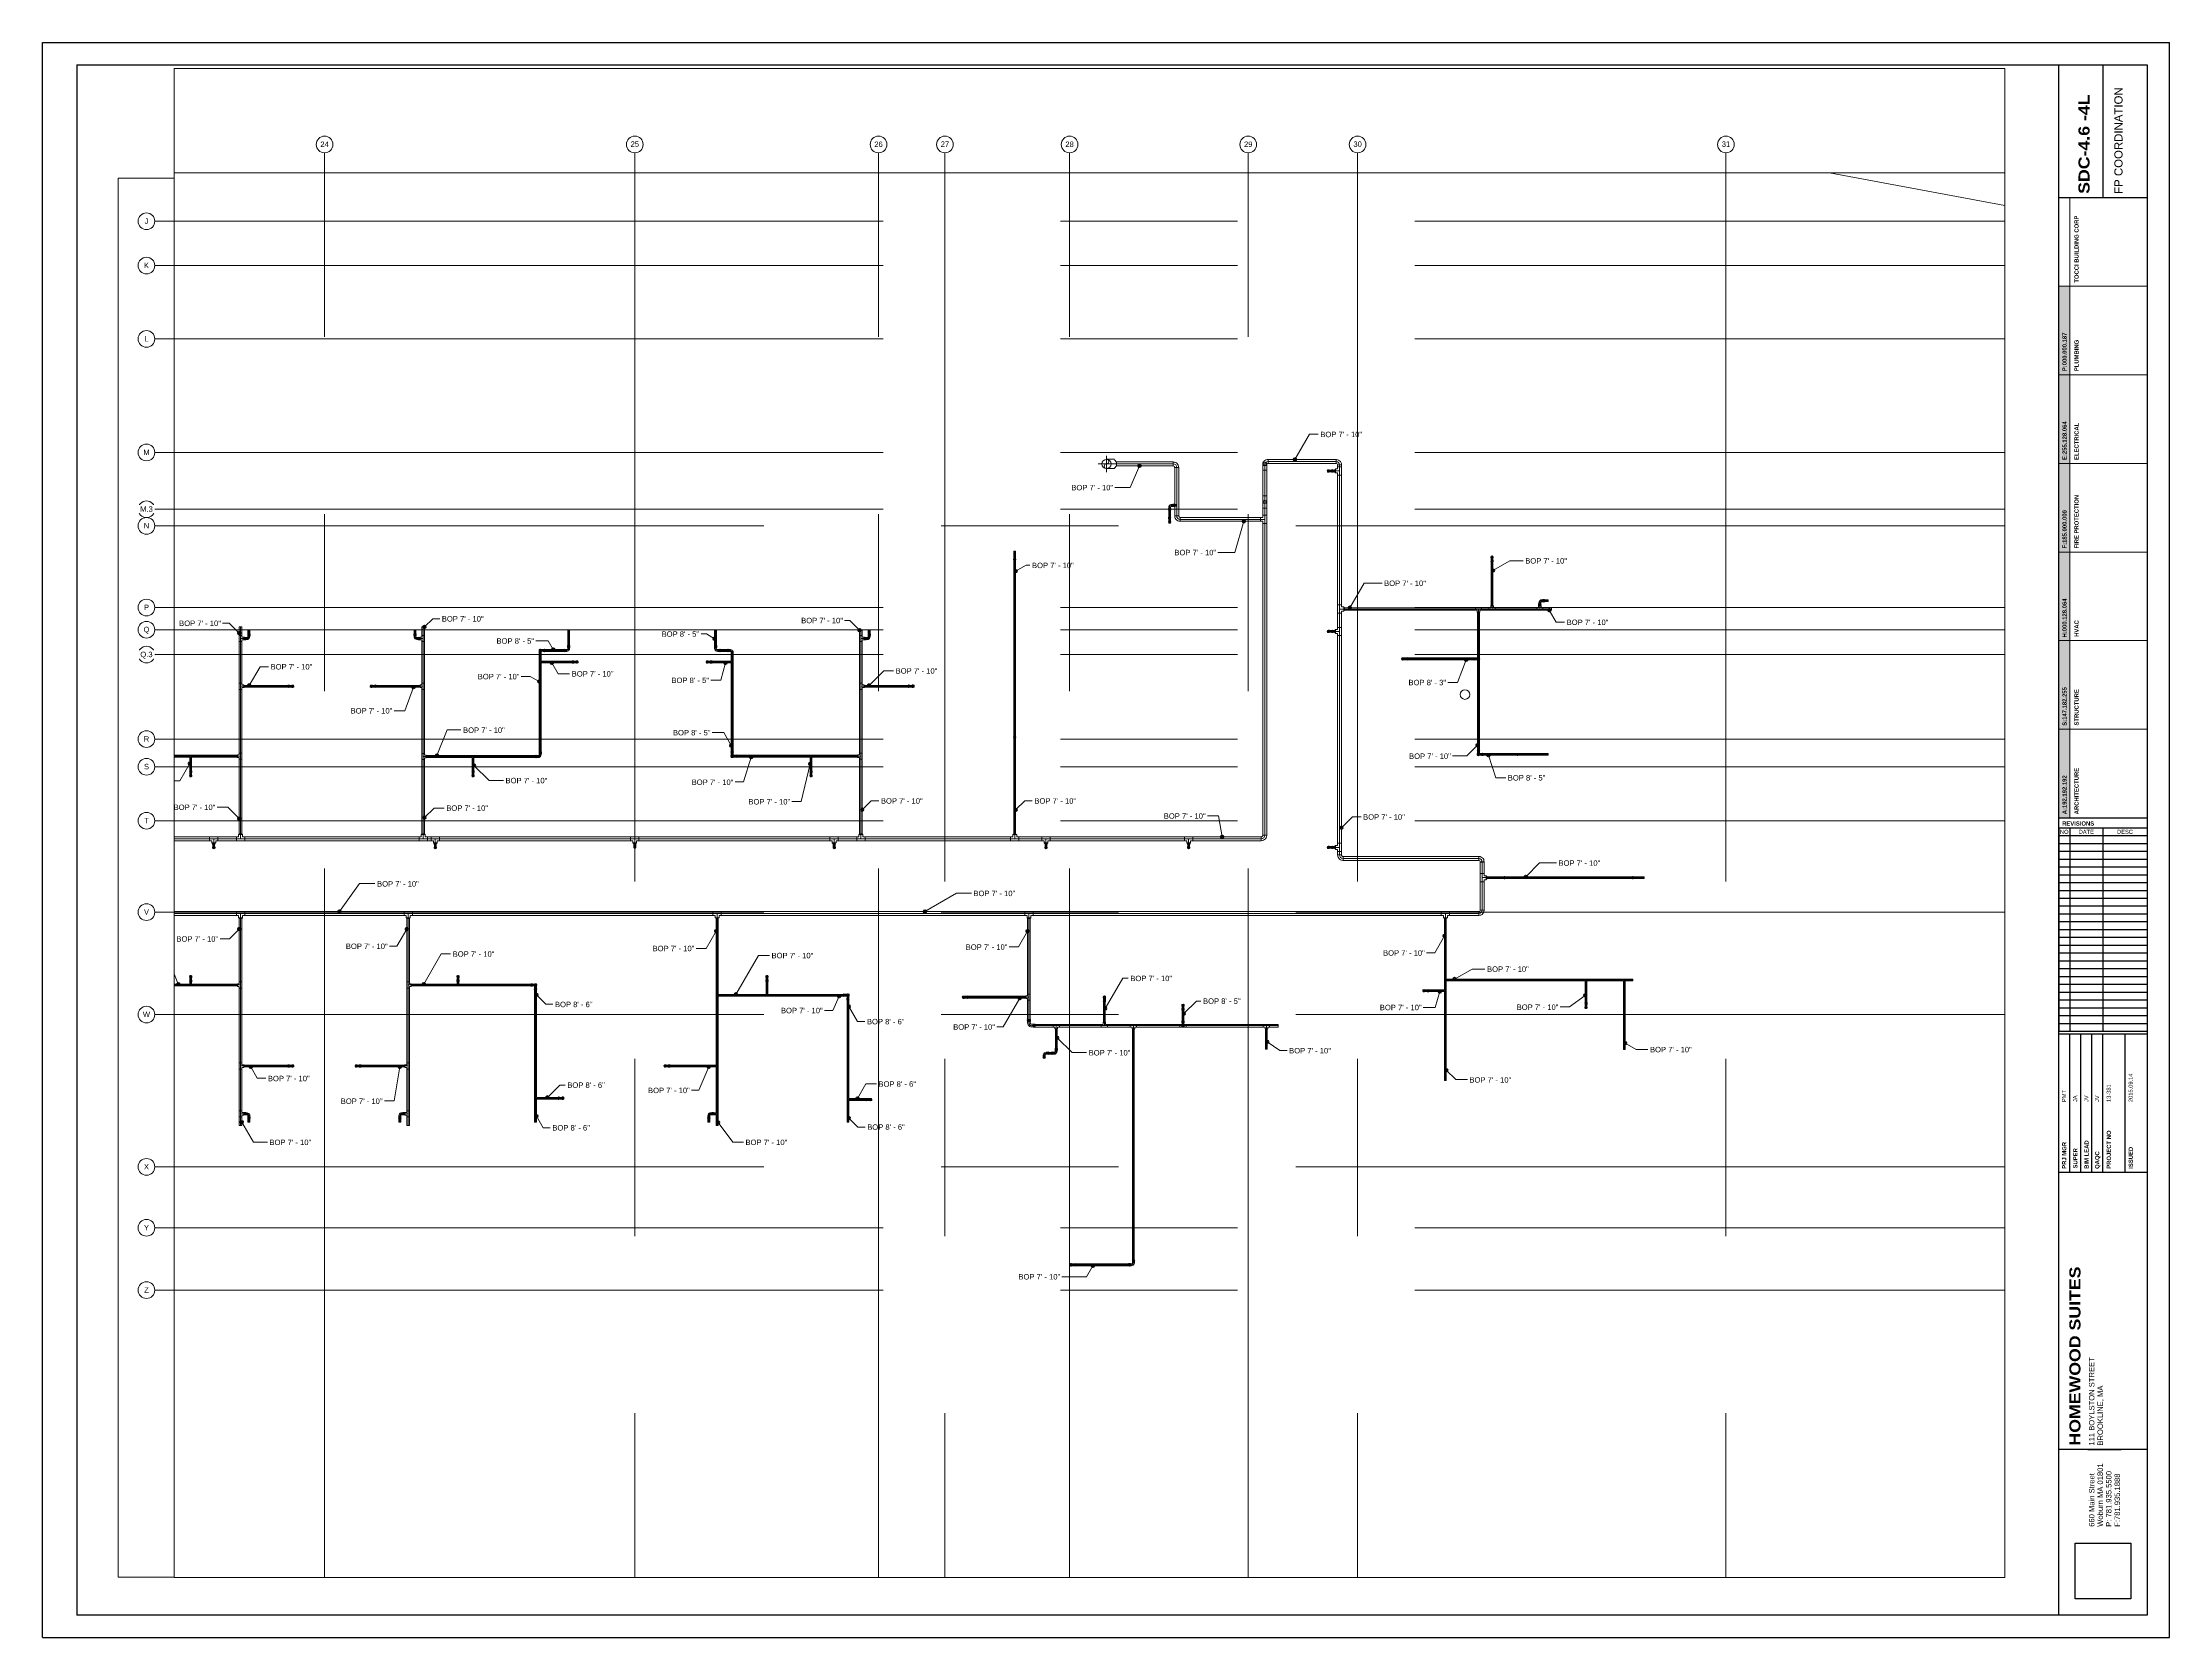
# Paper-space layout 'SDC - 0.0 - LL_B3' of a CAD drawing. Header units: inches. Extents: x -5.5 to 42.5, y -0.2 to 35.8.
# The model-space entities are those that its viewports show. They can reach past a viewport. Long polylines and large blocks are cut down to what shows.
import ezdxf

# ---------------------------------------------------------------- set-up
doc = ezdxf.new("R2010")
doc.units = ezdxf.units.IN
doc.header["$MEASUREMENT"] = 0
doc.linetypes.add('Grid Line', pattern=[0.875, 0.5, -0.125, 0.125, -0.125])
for name, color, linetype, lineweight in [('A-ANNO-NOTE', 250, 'Continuous', 9), ('G-ANNO-DIMS', 251, 'Continuous', 9), ('P-PIPE', 1, 'Continuous', 9), ('P-PIPE-CNTR', 1, 'Continuous', 9), ('S-GRID', 8, 'Continuous', 9), ('S-GRID-IDEN', 8, 'Continuous', 13)]:
    doc.layers.add(name, color=color, linetype=linetype, lineweight=lineweight)
doc.layers.add('VIEWPORT', color=7, linetype='Continuous', plot=False)
doc.layers.add('X - REF - ELEC', color=7, linetype='Continuous', true_color=0xff8040)
doc.styles.add('Arial', font='arial.ttf', dxfattribs={"height": 3.934132})
doc.styles.add('Arial Black', font='', dxfattribs={"height": 0.25})
doc.styles.add('Arial_1', font='arial.ttf', dxfattribs={"height": 5.901198})
doc.styles.add('Arial_2', font='arial.ttf', dxfattribs={"height": 0.092206})
doc.styles.add('Arial_B', font='arialbd.ttf', dxfattribs={"height": 0.095133})
doc.styles.get('Arial Black').set_extended_font_data('Arial Black')
picture_1 = doc.add_image_def('image1.jpg', size_in_pixel=(300, 300))

# ---------------------------------------------------------------- blocks, each defined once
blk = doc.blocks.new('Coordination Legend_36X48_2011 - Coordination Legend_36X48_2011-2112261-')
at = {"layer": 'A-ANNO-NOTE'}
for color, points in [(5, [(0, 10), (0, 12), (0.25, 12), (0.25, 10)]), (3, [(0, 4), (0, 6), (0.25, 6), (0.25, 4)]), (253, [(0, 2), (0.25, 2), (0.25, 0), (0, 0)])]:
    blk.add_hatch(color=color, dxfattribs=at).paths.add_polyline_path(points, flags=0)
at = {"layer": 'A-ANNO-NOTE', "true_color": 0xff8040, "transparency": 33554687}
blk.add_hatch(color=11, dxfattribs=at).paths.add_polyline_path([(0, 10), (0.25, 10), (0.25, 8), (0, 8)], flags=0)
at = {"layer": 'A-ANNO-NOTE', "true_color": 0xb90000}
blk.add_hatch(color=12, dxfattribs=at).paths.add_polyline_path([(0, 8), (0.25, 8), (0.25, 6), (0, 6)], flags=0)
at = {"layer": 'A-ANNO-NOTE', "true_color": 0x93b6ff}
blk.add_hatch(color=151, dxfattribs=at).paths.add_polyline_path([(0, 4), (0.25, 4), (0.25, 2), (0, 2)], flags=0)
at = {"layer": 'A-ANNO-NOTE'}
for p, q in [((0.25, 12), (0.25, 14)), ((0.25, 12), (0, 12)), ((0, 12), (0, 10)), ((0.25, 12), (2, 12)), ((0.25, 10), (0.25, 12)), ((0, 10), (0.25, 10)), ((0, 10), (0, 8)), ((0.25, 10), (0, 10)), ((0.25, 10), (2, 10)), ((0.25, 8), (0.25, 10)), ((0, 8), (0.25, 8)), ((0, 8), (0, 6)), ((0.25, 8), (0, 8)), ((0.25, 8), (2, 8)), ((0.25, 6), (0.25, 8)), ((0, 6), (0.25, 6)), ((0.25, 6), (0, 6)), ((0, 6), (0, 4)), ((0.25, 6), (2, 6)), ((0.25, 4), (0.25, 6)), ((0, 4), (0.25, 4)), ((0, 4), (0, 2)), ((0.25, 4), (0, 4)), ((0.25, 4), (2, 4)), ((0.25, 2), (0.25, 4)), ((0, 2), (0.25, 2)), ((0, 2), (0, 0)), ((0.25, 2), (0, 2)), ((0.25, 2), (2, 2)), ((0.25, 0), (0.25, 2)), ((0, 0), (0.25, 0))]:
    blk.add_line(p, q, dxfattribs=at)
at = {"layer": 'A-ANNO-NOTE', "char_height": 0.09513, "attachment_point": 1, "rotation": 90, "line_spacing_factor": 0.938532, "style": 'Arial_B'}
for s, insert, width in [('P:000.000.187', (0.085, 10.082), 1.008), ('E:255.128.064', (0.085, 8.078), 1.008), ('F:185.000.000', (0.085, 6.081), 1.00012), ('H:000.128.064', (0.085, 4.072), 1.017), ('S:147.182.255', (0.085, 2.079), 1.008), ('A:192.192.192', (0.085, 0.081), 1.01362)]:
    blk.add_mtext(s, dxfattribs=dict(at, insert=insert, width=width))
blk = doc.blocks.new('Victaulic-VicPress316-Elbow 90-45deg Style P568_P571 - Standard-523083-FOURTH LEVEL')
at = {"layer": 'P-PIPE'}
for p, q in [((-3064.2, 1028), (-3064.5, 1028)), ((-3063.2, 1027.9), (-3064.5, 1027.9)), ((-3064.5, 1027.3), (-3064.5, 1027.3)), ((-3064.5, 1027.3), (-3064.5, 1027.3)), ((-3064.5, 1027.3), (-3064.5, 1027.3)), ((-3064.5, 1027.3), (-3064.5, 1027.3)), ((-3064.5, 1026.6), (-3063.2, 1026.6)), ((-3064.5, 1026.5), (-3064.2, 1026.5)), ((-3064.2, 1027.3), (-3064.2, 1027.3)), ((-3064.2, 1027.3), (-3064.2, 1027.3)), ((-3063.4, 1028), (-3063.9, 1028)), ((-3063.9, 1027.3), (-3063.9, 1027.3)), ((-3063.9, 1027.3), (-3063.9, 1027.3)), ((-3063.9, 1026.5), (-3063.4, 1026.5)), ((-3062.4, 1027.9), (-3063.3, 1027.9)), ((-3063.3, 1027.9), (-3063.3, 1027.3)), ((-3063.3, 1027.3), (-3063.3, 1027.9)), ((-3063.3, 1027.3), (-3063.3, 1026.6)), ((-3063.3, 1026.6), (-3063.3, 1027.3)), ((-3062.4, 1027.3), (-3063.3, 1027.3)), ((-3063.3, 1026.6), (-3062.4, 1026.6)), ((-3063.2, 1027.3), (-3063.2, 1027.3)), ((-3063.2, 1027.3), (-3063.2, 1027.3)), ((-3062.4, 1027.3), (-3061, 1027.3)), ((-3061, 1027.3), (-3061, 1027.3))]:
    blk.add_line(p, q, dxfattribs=at)
at = {"layer": 'P-PIPE', "flags": 128}
for points in [[(-3064.2, 1028), (-3064.1, 1028.2), (-3064, 1028.2), (-3063.9, 1028.1), (-3063.9, 1028)], [(-3064.2, 1028), (-3064.2, 1028), (-3064.2, 1027.7), (-3064.2, 1027.3), (-3064.2, 1027.3)], [(-3064.2, 1027.3), (-3064.2, 1027.6), (-3064.2, 1027.9), (-3064.2, 1028), (-3064.2, 1028)], [(-3064.2, 1026.5), (-3064.2, 1026.6), (-3064.2, 1026.9), (-3064.2, 1027.2), (-3064.2, 1027.3)], [(-3064.2, 1027.3), (-3064.2, 1026.9), (-3064.2, 1026.6), (-3064.2, 1026.5), (-3064.2, 1026.5)], [(-3063.9, 1026.5), (-3064, 1026.4), (-3064.1, 1026.4), (-3064.2, 1026.5), (-3064.2, 1026.5)], [(-3063.9, 1028), (-3063.9, 1028), (-3063.9, 1027.7), (-3063.9, 1027.3), (-3063.9, 1027.3)], [(-3063.9, 1027.3), (-3063.9, 1027.6), (-3063.9, 1027.9), (-3063.9, 1028), (-3063.9, 1028)], [(-3063.9, 1026.5), (-3063.9, 1026.6), (-3063.9, 1026.9), (-3063.9, 1027.2), (-3063.9, 1027.3)], [(-3063.9, 1027.3), (-3063.9, 1026.9), (-3063.9, 1026.6), (-3063.9, 1026.5), (-3063.9, 1026.5)], [(-3063.4, 1028), (-3063.2, 1028), (-3063.2, 1027.9)], [(-3063.2, 1026.6), (-3063.4, 1026.5), (-3063.4, 1026.5)], [(-3061, 1027.9), (-3061.1, 1027.9), (-3061.4, 1027.9), (-3061.8, 1027.9), (-3062.2, 1027.9), (-3062.4, 1027.9)], [(-3062.4, 1026.6), (-3061.9, 1026.6), (-3061.5, 1026.6), (-3061.2, 1026.6), (-3061, 1026.6), (-3061, 1026.6)], [(-3060.1, 1027.3), (-3060.2, 1027.7), (-3060.4, 1028), (-3060.8, 1028.2), (-3061.2, 1028.2), (-3061.6, 1028), (-3061.8, 1027.7), (-3061.9, 1027.3)], [(-3061.9, 1027.3), (-3061.8, 1026.9), (-3061.6, 1026.6), (-3061.2, 1026.4), (-3060.8, 1026.4), (-3060.4, 1026.6), (-3060.2, 1026.9), (-3060.1, 1027.3)], [(-3060.2, 1027.3), (-3060.3, 1027.6), (-3060.6, 1027.9), (-3060.9, 1028), (-3061.3, 1028), (-3061.6, 1027.8), (-3061.8, 1027.4), (-3061.8, 1027.3)], [(-3061.8, 1027.3), (-3061.7, 1026.9), (-3061.4, 1026.6), (-3061.1, 1026.5), (-3060.7, 1026.6), (-3060.4, 1026.8), (-3060.2, 1027.1), (-3060.2, 1027.3)]]:
    blk.add_lwpolyline(points, dxfattribs=at)
at = {"layer": 'P-PIPE'}
for radius, start, end in [(0.767, 0, 180), (0.766, 0, 180), (0.766, 0, 180), (0.766, 180, 0), (0.767, 180, 0), (0.767, 180, 0), (0.657, 0, 180), (0.657, 0, 180), (0.657, 90, 180), (0.658, 180, 0), (0.658, 180, 0), (0.657, 180, 270), (0.658, 0, 90), (0.658, 270, 0)]:
    blk.add_arc((-3061, 1027.3), radius, start, end, dxfattribs=at)
blk = doc.blocks.new('Victaulic-VicPress316-Elbow 90-45deg Style P568_P571 - Standard-V1-FOURTH LEVEL')
at = {"layer": 'P-PIPE'}
for p, q in [((-3.2, 0.8), (-3.5, 0.8)), ((-3.5, 0.8), (-3.5, -0.8)), ((-3.5, -0.8), (-3.5, 0.8)), ((-2.2, 0.7), (-3.5, 0.7)), ((-3.5, -0.7), (-3.5, 0.7)), ((-3.5, 0.7), (-3.5, -0.7)), ((-3.2, -0.8), (-3.2, 0.8)), ((-3.2, 0.8), (-3.2, -0.8)), ((-2.4, 0.8), (-2.9, 0.8)), ((-2.9, -0.8), (-2.9, 0.8)), ((-2.9, 0.8), (-2.9, -0.8)), ((-1.4, 0.7), (-2.3, 0.7)), ((-2.3, 0), (-2.3, 0.7)), ((-2.3, 0.7), (-2.3, 0)), ((-2.2, -0.7), (-2.2, 0.7)), ((-2.2, 0.7), (-2.2, -0.7)), ((-0.8, 3.5), (-0.8, 3.2)), ((0.8, 3.5), (-0.8, 3.5)), ((-0.8, 3.5), (0.8, 3.5)), ((-0.8, 3.2), (0.8, 3.2)), ((0.8, 3.2), (-0.8, 3.2)), ((-0.8, 2.9), (-0.8, 2.4)), ((-0.8, 2.9), (0.8, 2.9)), ((0.8, 2.9), (-0.8, 2.9)), ((-0.7, 3.5), (-0.7, 2.2)), ((-0.7, 3.5), (0.7, 3.5)), ((0.7, 3.5), (-0.7, 3.5)), ((-0.7, 2.3), (-0.7, 1.4)), ((0, 2.3), (-0.7, 2.3)), ((-0.7, 2.3), (0, 2.3)), ((-0.7, 2.2), (0.7, 2.2)), ((0.7, 2.2), (-0.7, 2.2)), ((0, 2.3), (0.7, 2.3)), ((0.7, 2.3), (0, 2.3)), ((0, 1.4), (0, 2.3)), ((0.7, 2.2), (0.7, 3.5)), ((0.7, 1.4), (0.7, 2.3)), ((0.8, 3.2), (0.8, 3.5)), ((0.8, 2.4), (0.8, 2.9)), ((-3.5, -0.7), (-2.2, -0.7)), ((-3.5, -0.8), (-3.2, -0.8)), ((-2.9, -0.8), (-2.4, -0.8)), ((-2.3, 0), (-2.3, -0.7)), ((-2.3, -0.7), (-2.3, 0)), ((-1.4, 0), (-2.3, 0)), ((-2.3, -0.7), (-1.4, -0.7))]:
    blk.add_line(p, q, dxfattribs=at)
at = {"layer": 'P-PIPE', "flags": 128}
for points in [[(-3.2, 0.8), (-3.1, 0.9), (-3, 0.9), (-2.9, 0.8), (-2.9, 0.8)], [(-3.2, 0.8), (-3.2, 0.7), (-3.2, 0.4), (-3.2, 0.1), (-3.2, -0.3), (-3.2, -0.6), (-3.2, -0.8), (-3.2, -0.8)], [(-3.2, -0.8), (-3.2, -0.7), (-3.2, -0.4), (-3.2, -0.1), (-3.2, 0.3), (-3.2, 0.6), (-3.2, 0.8), (-3.2, 0.8)], [(-2.9, -0.8), (-2.9, -0.7), (-2.9, -0.4), (-2.9, -0.1), (-2.9, 0.3), (-2.9, 0.6), (-2.9, 0.8), (-2.9, 0.8)], [(-2.9, 0.8), (-2.9, 0.7), (-2.9, 0.4), (-2.9, 0.1), (-2.9, -0.3), (-2.9, -0.6), (-2.9, -0.8), (-2.9, -0.8)], [(-2.4, 0.8), (-2.2, 0.7), (-2.2, 0.7)], [(-0.7, 1.4), (-0.7, 1), (-1, 0.8), (-1.4, 0.7), (-1.4, 0.7)], [(-1.4, -0.7), (-0.8, -0.6), (-0.2, -0.3), (0.2, 0.1), (0.5, 0.7), (0.7, 1.3), (0.7, 1.4)], [(-0.8, 2.9), (-0.9, 3), (-0.9, 3.1), (-0.8, 3.2), (-0.8, 3.2)], [(0.8, 3.2), (0.7, 3.2), (0.4, 3.2), (0.1, 3.2), (-0.3, 3.2), (-0.6, 3.2), (-0.8, 3.2), (-0.8, 3.2)], [(-0.8, 3.2), (-0.7, 3.2), (-0.4, 3.2), (-0.1, 3.2), (0.3, 3.2), (0.6, 3.2), (0.8, 3.2), (0.8, 3.2)], [(-0.8, 2.9), (-0.7, 2.9), (-0.4, 2.9), (-0.1, 2.9), (0.3, 2.9), (0.6, 2.9), (0.8, 2.9), (0.8, 2.9)], [(0.8, 2.9), (0.7, 2.9), (0.4, 2.9), (0.1, 2.9), (-0.3, 2.9), (-0.6, 2.9), (-0.8, 2.9), (-0.8, 2.9)], [(-0.7, 2.2), (-0.8, 2.4), (-0.8, 2.4)], [(0.8, 2.4), (0.7, 2.2), (0.7, 2.2)], [(0.8, 3.2), (0.9, 3.1), (0.9, 3), (0.8, 2.9), (0.8, 2.9)], [(-2.9, -0.8), (-3, -0.9), (-3.1, -0.9), (-3.2, -0.8), (-3.2, -0.8)], [(-2.2, -0.7), (-2.4, -0.8), (-2.4, -0.8)]]:
    blk.add_lwpolyline(points, dxfattribs=at)
at = {"layer": 'P-PIPE'}
blk.add_arc((-1.4, 1.4), 1.39, 270, 0, dxfattribs=at)
blk = doc.blocks.new('Victaulic-VicPress316-Elbow 90-45deg Style P568_P571 - Standard-V2-FOURTH LEVEL')
at = {"layer": 'P-PIPE'}
for p, q in [((-3203.8, 730.1), (-3203.8, 729.6)), ((-3203.8, 729.3), (-3203.8, 729)), ((-3203.7, 731.1), (-3203.7, 730.2)), ((-3203.7, 730.3), (-3203.7, 729)), ((-3203, 730.2), (-3203.7, 730.2)), ((-3203.7, 730.2), (-3203, 730.2)), ((-3203, 732.5), (-3203, 732.5)), ((-3203, 732.5), (-3203, 731.1)), ((-3203, 731.1), (-3203, 730.2)), ((-3203, 730.3), (-3203, 730.3)), ((-3203, 730.3), (-3203, 730.3)), ((-3202.4, 730.2), (-3203, 730.2)), ((-3203, 730.2), (-3202.4, 730.2)), ((-3203, 729.6), (-3203, 729.6)), ((-3203, 729.6), (-3203, 729.6)), ((-3203, 729.3), (-3203, 729.3)), ((-3203, 729.3), (-3203, 729.3)), ((-3203, 729), (-3203, 729)), ((-3203, 729), (-3203, 729)), ((-3203, 729), (-3203, 729)), ((-3203, 729), (-3203, 729)), ((-3202.4, 730.2), (-3202.4, 731.1)), ((-3202.4, 729), (-3202.4, 730.3)), ((-3202.3, 729.6), (-3202.3, 730.1)), ((-3202.3, 729), (-3202.3, 729.3))]:
    blk.add_line(p, q, dxfattribs=at)
at = {"layer": 'P-PIPE', "flags": 128}
for points in [[(-3203, 733.4), (-3203.4, 733.3), (-3203.8, 733.1), (-3203.9, 732.7), (-3203.9, 732.3), (-3203.7, 731.9), (-3203.4, 731.7), (-3203, 731.6)], [(-3203.8, 729.3), (-3203.9, 729.4), (-3203.9, 729.5), (-3203.8, 729.6), (-3203.8, 729.6)], [(-3203, 733.3), (-3203.4, 733.2), (-3203.7, 732.9), (-3203.8, 732.6), (-3203.7, 732.2), (-3203.5, 731.9), (-3203.2, 731.7), (-3203, 731.7)], [(-3203.8, 730.1), (-3203.7, 730.3), (-3203.7, 730.3)], [(-3203.8, 729.6), (-3203.7, 729.6), (-3203.5, 729.6), (-3203.1, 729.6), (-3203, 729.6)], [(-3203, 729.6), (-3203.4, 729.6), (-3203.7, 729.6), (-3203.8, 729.6), (-3203.8, 729.6)], [(-3203.8, 729.3), (-3203.7, 729.3), (-3203.5, 729.3), (-3203.1, 729.3), (-3203, 729.3)], [(-3203, 729.3), (-3203.4, 729.3), (-3203.7, 729.3), (-3203.8, 729.3), (-3203.8, 729.3)], [(-3203.7, 732.5), (-3203.7, 732.4), (-3203.7, 732.1), (-3203.7, 731.7), (-3203.7, 731.2), (-3203.7, 731.1)], [(-3203, 731.6), (-3202.6, 731.7), (-3202.3, 731.9), (-3202.2, 732.3), (-3202.2, 732.7), (-3202.3, 733.1), (-3202.7, 733.3), (-3203, 733.4)], [(-3203, 731.7), (-3202.7, 731.8), (-3202.4, 732.1), (-3202.3, 732.4), (-3202.3, 732.8), (-3202.6, 733.1), (-3202.9, 733.2), (-3203, 733.3)], [(-3202.3, 729.6), (-3202.4, 729.6), (-3202.6, 729.6), (-3203, 729.6), (-3203, 729.6)], [(-3203, 729.6), (-3202.7, 729.6), (-3202.4, 729.6), (-3202.3, 729.6), (-3202.3, 729.6)], [(-3202.3, 729.3), (-3202.4, 729.3), (-3202.6, 729.3), (-3203, 729.3), (-3203, 729.3)], [(-3203, 729.3), (-3202.7, 729.3), (-3202.4, 729.3), (-3202.3, 729.3), (-3202.3, 729.3)], [(-3202.4, 731.1), (-3202.4, 731.6), (-3202.4, 732), (-3202.4, 732.3), (-3202.4, 732.5), (-3202.4, 732.5)], [(-3202.4, 730.3), (-3202.3, 730.1), (-3202.3, 730.1)], [(-3202.3, 729.6), (-3202.2, 729.5), (-3202.1, 729.4), (-3202.3, 729.3), (-3202.3, 729.3)]]:
    blk.add_lwpolyline(points, dxfattribs=at)
at = {"layer": 'P-PIPE'}
for radius, start, end in [(0.767, 90, 270), (0.767, 90, 270), (0.767, 90, 270), (0.658, 90, 270), (0.658, 90, 270), (0.658, 90, 180), (0.658, 180, 270), (0.766, 270, 90), (0.766, 270, 90), (0.766, 270, 90), (0.658, 270, 90), (0.657, 270, 90), (0.658, 0, 90), (0.658, 270, 0)]:
    blk.add_arc((-3203, 732.5), radius, start, end, dxfattribs=at)
blk = doc.blocks.new('Victaulic-VicPress316-Elbow 90-45deg Style P568_P571 - Standard-1125944-FOURTH LEVEL')
at = {"layer": 'P-PIPE'}
for p, q in [((-4.2, 1.1), (-4.5, 1.1)), ((-4.5, 1.1), (-4.5, -1.1)), ((-4.5, -1.1), (-4.5, 1.1)), ((-3.1, 0.9), (-4.5, 0.9)), ((-4.5, -1), (-4.5, 0.9)), ((-4.5, 0.9), (-4.5, -1)), ((-4.2, -1.1), (-4.2, 1.1)), ((-4.2, 1.1), (-4.2, -1.1)), ((-3.3, 1.1), (-3.8, 1.1)), ((-3.8, -1.1), (-3.8, 1.1)), ((-3.8, 1.1), (-3.8, -1.1)), ((-2, 0.9), (-3.2, 0.9)), ((-3.2, 0), (-3.2, 0.9)), ((-3.2, 0.9), (-3.2, 0)), ((-3.1, -1), (-3.1, 0.9)), ((-3.1, 0.9), (-3.1, -1)), ((-1.1, 4.5), (-1.1, 4.2)), ((1.1, 4.5), (-1.1, 4.5)), ((-1.1, 4.5), (1.1, 4.5)), ((-1.1, 4.2), (1.1, 4.2)), ((1.1, 4.2), (-1.1, 4.2)), ((-1.1, 3.8), (-1.1, 3.3)), ((-1.1, 3.8), (1.1, 3.8)), ((1.1, 3.8), (-1.1, 3.8)), ((-1, 4.5), (-1, 3.1)), ((-1, 4.5), (0.9, 4.5)), ((0.9, 4.5), (-1, 4.5)), ((-1, 3.2), (-1, 2)), ((0, 3.2), (-1, 3.2)), ((-1, 3.2), (0, 3.2)), ((-1, 3.1), (0.9, 3.1)), ((0.9, 3.1), (-1, 3.1)), ((0, 3.2), (0.9, 3.2)), ((0.9, 3.2), (0, 3.2)), ((0, 2), (0, 3.2)), ((0.9, 3.1), (0.9, 4.5)), ((0.9, 2), (0.9, 3.2)), ((1.1, 4.2), (1.1, 4.5)), ((1.1, 3.3), (1.1, 3.8)), ((-4.5, -1), (-3.1, -1)), ((-4.5, -1.1), (-4.2, -1.1)), ((-3.8, -1.1), (-3.3, -1.1)), ((-3.2, 0), (-3.2, -1)), ((-3.2, -1), (-3.2, 0)), ((-2, 0), (-3.2, 0)), ((-3.2, -1), (-2, -1))]:
    blk.add_line(p, q, dxfattribs=at)
at = {"layer": 'P-PIPE', "flags": 128}
for points in [[(-4.2, 1.1), (-4.1, 1.2), (-3.9, 1.2), (-3.8, 1.1), (-3.8, 1.1)], [(-4.2, 1.1), (-4.2, 1), (-4.2, 0.7), (-4.2, 0.3), (-4.2, -0.1), (-4.2, -0.5), (-4.2, -0.9), (-4.2, -1), (-4.2, -1.1)], [(-4.2, -1.1), (-4.2, -1), (-4.2, -0.7), (-4.2, -0.3), (-4.2, 0.1), (-4.2, 0.5), (-4.2, 0.9), (-4.2, 1), (-4.2, 1.1)], [(-3.8, -1.1), (-3.8, -1), (-3.8, -0.7), (-3.8, -0.3), (-3.8, 0.1), (-3.8, 0.5), (-3.8, 0.9), (-3.8, 1), (-3.8, 1.1)], [(-3.8, 1.1), (-3.8, 1), (-3.8, 0.7), (-3.8, 0.3), (-3.8, -0.1), (-3.8, -0.5), (-3.8, -0.9), (-3.8, -1), (-3.8, -1.1)], [(-3.3, 1.1), (-3.1, 1), (-3.1, 0.9)], [(-1, 2), (-1, 1.6), (-1.3, 1.2), (-1.7, 1), (-2, 0.9)], [(-2, -1), (-1.3, -0.9), (-0.6, -0.6), (0, -0.1), (0.5, 0.4), (0.8, 1.1), (0.9, 1.8), (0.9, 2)], [(-1.1, 3.8), (-1.2, 3.9), (-1.2, 4.1), (-1.1, 4.2), (-1.1, 4.2)], [(1.1, 4.2), (1, 4.2), (0.7, 4.2), (0.3, 4.2), (-0.1, 4.2), (-0.5, 4.2), (-0.9, 4.2), (-1, 4.2), (-1.1, 4.2)], [(-1.1, 4.2), (-1, 4.2), (-0.7, 4.2), (-0.3, 4.2), (0.1, 4.2), (0.5, 4.2), (0.9, 4.2), (1, 4.2), (1.1, 4.2)], [(-1.1, 3.8), (-1, 3.8), (-0.7, 3.8), (-0.3, 3.8), (0.1, 3.8), (0.5, 3.8), (0.9, 3.8), (1, 3.8), (1.1, 3.8)], [(1.1, 3.8), (1, 3.8), (0.7, 3.8), (0.3, 3.8), (-0.1, 3.8), (-0.5, 3.8), (-0.9, 3.8), (-1, 3.8), (-1.1, 3.8)], [(-1, 3.1), (-1.1, 3.3), (-1.1, 3.3)], [(1.1, 3.3), (1, 3.1), (0.9, 3.1)], [(1.1, 4.2), (1.2, 4.1), (1.2, 3.9), (1.1, 3.8), (1.1, 3.8)], [(-3.8, -1.1), (-3.9, -1.2), (-4.1, -1.2), (-4.2, -1.1), (-4.2, -1.1)], [(-3.1, -1), (-3.3, -1.1), (-3.3, -1.1)]]:
    blk.add_lwpolyline(points, dxfattribs=at)
at = {"layer": 'P-PIPE'}
blk.add_arc((-2, 2), 2.02, 270, 0, dxfattribs=at)
blk = doc.blocks.new('Victaulic-VicPress316-Elbow 90-45deg Style P568_P571 - Standard-V9-FOURTH LEVEL')
at = {"layer": 'P-PIPE'}
for p, q in [((-3.2, 0.8), (-3.5, 0.8)), ((-3.5, 0.8), (-3.5, -0.8)), ((-3.5, -0.8), (-3.5, 0.8)), ((-2.2, 0.7), (-3.5, 0.7)), ((-3.5, -0.7), (-3.5, 0.7)), ((-3.5, 0.7), (-3.5, -0.7)), ((-3.2, -0.8), (-3.2, 0.8)), ((-3.2, 0.8), (-3.2, -0.8)), ((-2.4, 0.8), (-2.9, 0.8)), ((-2.9, -0.8), (-2.9, 0.8)), ((-2.9, 0.8), (-2.9, -0.8)), ((-1.4, 0.7), (-2.3, 0.7)), ((-2.3, 0), (-2.3, 0.7)), ((-2.3, 0.7), (-2.3, 0)), ((-2.3, 0), (-2.3, -0.7)), ((-2.3, -0.7), (-2.3, 0)), ((-1.4, 0), (-2.3, 0)), ((-2.2, -0.7), (-2.2, 0.7)), ((-2.2, 0.7), (-2.2, -0.7)), ((-3.5, -0.7), (-2.2, -0.7)), ((-3.5, -0.8), (-3.2, -0.8)), ((-2.9, -0.8), (-2.4, -0.8)), ((-2.3, -0.7), (-1.4, -0.7)), ((-0.8, -2.4), (-0.8, -2.9)), ((0.8, -2.9), (-0.8, -2.9)), ((-0.8, -2.9), (0.8, -2.9)), ((-0.8, -3.2), (-0.8, -3.5)), ((0.8, -3.2), (-0.8, -3.2)), ((-0.8, -3.2), (0.8, -3.2)), ((-0.8, -3.5), (0.8, -3.5)), ((0.8, -3.5), (-0.8, -3.5)), ((-0.7, -1.4), (-0.7, -2.3)), ((-0.7, -2.2), (-0.7, -3.5)), ((0.7, -2.2), (-0.7, -2.2)), ((-0.7, -2.2), (0.7, -2.2)), ((0, -2.3), (-0.7, -2.3)), ((-0.7, -2.3), (0, -2.3)), ((0.7, -3.5), (-0.7, -3.5)), ((-0.7, -3.5), (0.7, -3.5)), ((0, -1.4), (0, -2.3)), ((0, -2.3), (0.7, -2.3)), ((0.7, -2.3), (0, -2.3)), ((0.7, -2.3), (0.7, -1.4)), ((0.7, -3.5), (0.7, -2.2)), ((0.8, -2.9), (0.8, -2.4)), ((0.8, -3.5), (0.8, -3.2))]:
    blk.add_line(p, q, dxfattribs=at)
at = {"layer": 'P-PIPE', "flags": 128}
for points in [[(-3.2, 0.8), (-3.1, 0.9), (-3, 0.9), (-2.9, 0.8), (-2.9, 0.8)], [(-3.2, 0.8), (-3.2, 0.7), (-3.2, 0.4), (-3.2, 0.1), (-3.2, -0.3), (-3.2, -0.6), (-3.2, -0.8), (-3.2, -0.8)], [(-3.2, -0.8), (-3.2, -0.7), (-3.2, -0.4), (-3.2, -0.1), (-3.2, 0.3), (-3.2, 0.6), (-3.2, 0.8), (-3.2, 0.8)], [(-2.9, -0.8), (-2.9, -0.7), (-2.9, -0.4), (-2.9, -0.1), (-2.9, 0.3), (-2.9, 0.6), (-2.9, 0.8), (-2.9, 0.8)], [(-2.9, 0.8), (-2.9, 0.7), (-2.9, 0.4), (-2.9, 0.1), (-2.9, -0.3), (-2.9, -0.6), (-2.9, -0.8), (-2.9, -0.8)], [(-2.4, 0.8), (-2.2, 0.7), (-2.2, 0.7)], [(0.7, -1.4), (0.6, -0.8), (0.3, -0.2), (-0.1, 0.2), (-0.7, 0.5), (-1.3, 0.7), (-1.4, 0.7)], [(-2.9, -0.8), (-3, -0.9), (-3.1, -0.9), (-3.2, -0.8), (-3.2, -0.8)], [(-2.2, -0.7), (-2.4, -0.8), (-2.4, -0.8)], [(-1.4, -0.7), (-1, -0.7), (-0.8, -1), (-0.7, -1.4), (-0.7, -1.4)], [(-0.8, -3.2), (-0.9, -3.1), (-0.9, -3), (-0.8, -2.9), (-0.8, -2.9)], [(-0.8, -2.4), (-0.7, -2.2), (-0.7, -2.2)], [(0.8, -2.9), (0.7, -2.9), (0.4, -2.9), (0.1, -2.9), (-0.3, -2.9), (-0.6, -2.9), (-0.8, -2.9), (-0.8, -2.9)], [(-0.8, -2.9), (-0.7, -2.9), (-0.4, -2.9), (-0.1, -2.9), (0.3, -2.9), (0.6, -2.9), (0.8, -2.9), (0.8, -2.9)], [(-0.8, -3.2), (-0.7, -3.2), (-0.4, -3.2), (-0.1, -3.2), (0.3, -3.2), (0.6, -3.2), (0.8, -3.2), (0.8, -3.2)], [(0.8, -3.2), (0.7, -3.2), (0.4, -3.2), (0.1, -3.2), (-0.3, -3.2), (-0.6, -3.2), (-0.8, -3.2), (-0.8, -3.2)], [(0.7, -2.2), (0.8, -2.4), (0.8, -2.4)], [(0.8, -2.9), (0.9, -3), (0.9, -3.1), (0.8, -3.2), (0.8, -3.2)]]:
    blk.add_lwpolyline(points, dxfattribs=at)
at = {"layer": 'P-PIPE'}
blk.add_arc((-1.4, -1.4), 1.39, 360, 90, dxfattribs=at)
blk = doc.blocks.new('Elbow - Welded - Generic - Standard-1127339-FOURTH LEVEL')
at = {"layer": 'P-PIPE'}
for p, q in [((-2.5, -1.4), (-2.5, 1.4)), ((-2.5, 1.4), (-2.5, -1.4)), ((1.4, 2.5), (-1.4, 2.5)), ((-1.4, 2.5), (1.4, 2.5))]:
    blk.add_line(p, q, dxfattribs=at)
at = {"layer": 'P-PIPE', "flags": 128}
for points in [[(-1.4, 2.5), (-1.5, 2.1), (-1.8, 1.7), (-2.2, 1.5), (-2.5, 1.4)], [(-2.5, -1.4), (-1.7, -1.3), (-0.9, -1.1), (-0.1, -0.6), (0.5, 0), (1, 0.7), (1.3, 1.5), (1.4, 2.3), (1.4, 2.5)]]:
    blk.add_lwpolyline(points, dxfattribs=at)
blk = doc.blocks.new('Transition - Generic - Plumbing-CW-1022941-FOURTH LEVEL')
at = {"layer": 'P-PIPE'}
for radius, start, end in [(0.812, 0, 180), (0.812, 180, 0), (0.562, 360, 180), (0.563, 180, 0)]:
    blk.add_arc((-3323.9, 470.3), radius, start, end, dxfattribs=at)
blk = doc.blocks.new('Elbow - Welded - Generic - Standard-1134765-FOURTH LEVEL')
at = {"layer": 'P-PIPE'}
blk.add_line((-333, 592.3), (-333, 592.3), dxfattribs=at)
blk.add_line((-333, 592.3), (-333, 592.3), dxfattribs=at)
at = {"layer": 'P-PIPE', "flags": 128}
for points in [[(-334.4, 592.3), (-334.4, 593.3), (-334.4, 594.4), (-334.4, 595.3), (-334.4, 596.2), (-334.4, 596.6)], [(-331.6, 596.6), (-331.6, 595.8), (-331.6, 594.8), (-331.6, 593.8), (-331.6, 592.8), (-331.6, 592.3)]]:
    blk.add_lwpolyline(points, dxfattribs=at)
at = {"layer": 'P-PIPE'}
for start_param, end_param in [(1.570796, 4.712389), (4.712389, 7.853982)]:
    blk.add_ellipse((-333, 596.6), major_axis=(1.44, 0), ratio=0.707107, start_param=start_param, end_param=end_param, dxfattribs=at)
blk = doc.blocks.new('Elbow - Welded - Generic - Standard-V13-FOURTH LEVEL')
at = {"layer": 'P-PIPE'}
for p, q in [((-330.5, 599.5), (-330.5, 597.5)), ((-330.5, 597.5), (-330.5, 599.5))]:
    blk.add_line(p, q, dxfattribs=at)
at = {"layer": 'P-PIPE', "flags": 128}
for points in [[(-330.5, 600), (-331.3, 599.9), (-332.2, 599.7), (-332.9, 599.3), (-333.5, 598.8), (-334, 598.3), (-334.3, 597.6), (-334.4, 596.9), (-334.4, 596.7)], [(-331.6, 596.7), (-331.5, 596.7), (-331.4, 596.9), (-331, 597), (-330.6, 597.1), (-330.5, 597.1)], [(-331.6, 596.7), (-331.6, 596.7), (-331.6, 596.7)]]:
    blk.add_lwpolyline(points, dxfattribs=at)
at = {"layer": 'P-PIPE'}
for start_param, end_param in [(0, 3.141593), (3.141593, 6.283185)]:
    blk.add_ellipse((-333, 596.7), major_axis=(1.44, 0), ratio=0.707107, start_param=start_param, end_param=end_param, dxfattribs=at)
blk = doc.blocks.new('Grid - 3_16_-139788-FOURTH LEVEL')
at = {"layer": 'S-GRID-IDEN'}
blk.add_circle((0, 0), 0.188, dxfattribs=at)

msp = doc.modelspace()

# ---------------------------------------------------------------- linework, layer by layer
at = {"layer": 'G-ANNO-DIMS'}
for p, q in [((-311.2, 600), (-300.7, 618.2)), ((-300.7, 618.2), (-294.4, 618.2)), ((-423.5, 595.3), (-430.1, 579.7)), ((-430.1, 579.7), (-441.2, 579.7)), ((-348.1, 555.3), (-354.7, 532.8)), ((-512.9, 519.2), (-505.3, 523.5)), ((-505.3, 523.5), (-502.6, 523.5)), ((-354.7, 532.8), (-366.9, 532.8)), ((-168.2, 519.8), (-156.1, 526.8)), ((-156.1, 526.8), (-146.4, 526.8)), ((-271.5, 492.9), (-261.2, 510.6)), ((-261.2, 510.6), (-248.3, 510.6)), ((-1080.8, 481.8), (-1085.6, 481.8)), ((-1073.6, 474.6), (-1080.8, 481.8)), ((-939.8, 479), (-933.9, 484.9)), ((-933.9, 484.9), (-928.8, 484.9)), ((-632.6, 483.7), (-636.4, 483.7)), ((-625.6, 476.6), (-632.6, 483.7)), ((-127.5, 491), (-122.5, 482.4)), ((-122.5, 482.4), (-116.5, 482.4)), ((-850.4, 468.9), (-859.4, 468.9)), ((-846.8, 462.7), (-850.4, 468.9)), ((-736.2, 473.9), (-740.1, 473.9)), ((-730.3, 470.5), (-736.2, 473.9)), ((-1066.4, 436.8), (-1058.6, 450.3)), ((-1058.6, 450.3), (-1052.5, 450.3)), ((-847.9, 453), (-843.4, 445.2)), ((-722.5, 453), (-725.7, 440.5)), ((-618.8, 436.8), (-608.2, 447.3)), ((-608.2, 447.3), (-601.1, 447.3)), ((-187.6, 455.3), (-193.9, 438.9)), ((-947.8, 435.5), (-953.9, 418.5)), ((-863.4, 443.2), (-869.9, 443.2)), ((-856.9, 439.5), (-863.4, 443.2)), ((-843.4, 445.2), (-835, 445.2)), ((-725.7, 440.5), (-733.1, 440.5)), ((-193.9, 438.9), (-200.8, 438.9)), ((-953.9, 418.5), (-961.7, 418.5)), ((-930.8, 386.1), (-923.5, 404.6)), ((-923.5, 404.6), (-913.5, 404.6)), ((-723.7, 402.7), (-732, 402.7)), ((-718.3, 393.3), (-723.7, 402.7)), ((-703.9, 385), (-709.4, 367)), ((-187, 385.8), (-197.4, 385.8)), ((-179.3, 393.5), (-187, 385.8)), ((-171.4, 386.3), (-166.1, 370.1)), ((-1109.3, 380.3), (-1116.5, 367.9)), ((-904.1, 379), (-893.2, 368.1)), ((-661.3, 380.1), (-667.9, 352.8)), ((-166.1, 370.1), (-159, 370.1)), ((-1116.5, 367.9), (-1126.3, 367.9)), ((-893.2, 368.1), (-882.8, 368.1)), ((-709.4, 367), (-715.4, 367)), ((-623.7, 347), (-617.3, 353.4)), ((-617.3, 353.4), (-611.7, 353.4)), ((-512.9, 346.8), (-506.2, 353.4)), ((-506.2, 353.4), (-500.9, 353.4)), ((-1081.8, 348.8), (-1089.5, 348.8)), ((-1073.6, 340.6), (-1081.8, 348.8)), ((-939.8, 341.3), (-932.9, 348.2)), ((-932.9, 348.2), (-925.6, 348.2)), ((-667.9, 352.8), (-674.5, 352.8)), ((-366.5, 342.5), (-374.4, 342.5)), ((-363.8, 327.4), (-366.5, 342.5)), ((-277.6, 334), (-269.7, 341.8)), ((-269.7, 341.8), (-263.5, 341.8)), ((-144.4, 298.5), (-134.5, 308.5)), ((-134.5, 308.5), (-122.4, 308.5)), ((-1001.2, 273.4), (-986.8, 293.6)), ((-986.8, 293.6), (-975.6, 293.6)), ((-578.4, 273.4), (-555.6, 286.6)), ((-555.6, 286.6), (-544.9, 286.6)), ((-1080.7, 253.8), (-1087.5, 253.8)), ((-1073.6, 260.8), (-1080.7, 253.8)), ((-959.7, 248.5), (-965.2, 248.5)), ((-952.6, 260.8), (-959.7, 248.5)), ((-736.4, 246.8), (-743.7, 246.8)), ((-729.1, 259.3), (-736.4, 246.8)), ((-510.8, 247.9), (-517.5, 247.9)), ((-504.3, 259.2), (-510.8, 247.9)), ((-203.2, 255.9), (-210.2, 243.7)), ((-1122.9, 234), (-1130.3, 234)), ((-1117.6, 221), (-1122.9, 234)), ((-940.3, 221), (-927.7, 242.8)), ((-927.7, 242.8), (-921, 242.8)), ((-715, 213.6), (-698.7, 241.7)), ((-698.7, 241.7), (-690.7, 241.7)), ((-210.2, 243.7), (-216.2, 243.7)), ((-195.9, 224.7), (-183.3, 231.9)), ((-183.3, 231.9), (-174, 231.9)), ((-448.2, 203.5), (-435.6, 225.2)), ((-435.6, 225.2), (-431.6, 225.2)), ((-206.6, 215.6), (-210, 204.2)), ((-859, 213.2), (-852.3, 206.5)), ((-852.3, 206.5), (-847.1, 206.5)), ((-645, 202), (-651, 202)), ((-640.4, 212.3), (-645, 202)), ((-633.4, 204.8), (-627.2, 194)), ((-510, 210.9), (-522, 190.1)), ((-391.4, 199.7), (-382.2, 208.8)), ((-382.2, 208.8), (-379.1, 208.8)), ((-210, 204.2), (-218.5, 204.2)), ((-113, 204.5), (-119.6, 204.5)), ((-101.6, 212.9), (-113, 204.5)), ((-627.2, 194), (-621.8, 194)), ((-522, 190.1), (-526.6, 190.1)), ((-482.9, 182.2), (-472.2, 171.5)), ((-472.2, 171.5), (-461.7, 171.5)), ((-331.2, 179.4), (-322.1, 173.1)), ((-322.1, 173.1), (-316.9, 173.1)), ((-72.7, 178.4), (-64.7, 173.8)), ((-64.7, 173.8), (-56.3, 173.8)), ((-1065.3, 161.2), (-1060.6, 153)), ((-957.7, 161.2), (-961.8, 136.6)), ((-734.6, 161.2), (-741.7, 144.3)), ((-201.9, 158.8), (-195, 152)), ((-1060.6, 153), (-1054.4, 153)), ((-851.1, 139.2), (-842.2, 148.1)), ((-842.2, 148.1), (-838.2, 148.1)), ((-741.7, 144.3), (-746.9, 144.3)), ((-627.1, 138.3), (-621, 148.9)), ((-621, 148.9), (-613.5, 148.9)), ((-195, 152), (-186.7, 152)), ((-961.8, 136.6), (-968.8, 136.6)), ((-859, 125.7), (-854.1, 117.3)), ((-633.4, 124.3), (-626.9, 117.8)), ((-1071.7, 121.2), (-1063.4, 106.9)), ((-854.1, 117.3), (-849, 117.3)), ((-727.8, 121), (-717.2, 106.8)), ((-626.9, 117.8), (-621.6, 117.8)), ((-1063.4, 106.9), (-1053.3, 106.9)), ((-717.2, 106.8), (-709.5, 106.8)), ((-457.1, 17.6), (-461.7, 9.7)), ((-461.7, 9.7), (-479.5, 9.7))]:
    msp.add_line(p, q, dxfattribs=at)
at = {"layer": 'G-ANNO-DIMS', "lineweight": 50}
for centre in [(-311.2, 600), (-423.5, 595.3), (-348.1, 555.3), (-512.9, 519.2), (-168.2, 519.8), (-271.5, 492.9), (-127.5, 491), (-939.8, 479), (-625.6, 476.6), (-1073.6, 474.6), (-846.8, 462.7), (-730.3, 470.5), (-847.9, 453), (-722.5, 453), (-187.6, 455.3), (-1066.4, 436.8), (-947.8, 435.5), (-856.9, 439.5), (-618.8, 436.8), (-930.8, 386.1), (-718.3, 393.3), (-703.9, 385), (-179.3, 393.5), (-171.4, 386.3), (-1109.3, 380.3), (-904.1, 379), (-661.3, 380.1), (-1073.6, 340.6), (-939.8, 341.3), (-623.7, 347), (-512.9, 346.8), (-363.8, 327.4), (-277.6, 334), (-144.4, 298.5), (-1073.6, 260.8), (-1001.2, 273.4), (-952.6, 260.8), (-578.4, 273.4), (-729.1, 259.3), (-504.3, 259.2), (-203.2, 255.9), (-1117.6, 221), (-940.3, 221), (-206.6, 215.6), (-195.9, 224.7), (-859, 213.2), (-715, 213.6), (-640.4, 212.3), (-633.4, 204.8), (-510, 210.9), (-448.2, 203.5), (-391.4, 199.7), (-101.6, 212.9), (-482.9, 182.2), (-331.2, 179.4), (-72.7, 178.4), (-1065.3, 161.2), (-957.7, 161.2), (-734.6, 161.2), (-201.9, 158.8), (-851.1, 139.2), (-627.1, 138.3), (-859, 125.7), (-633.4, 124.3), (-1071.7, 121.2), (-727.8, 121), (-457.1, 17.6)]:
    msp.add_circle(centre, 1, dxfattribs=at)
at = {"layer": 'P-PIPE'}
for p, q in [((-441.6, 600.1), (-447.3, 600.1)), ((-440.1, 598.1), (-441.6, 599.8)), ((-281.5, 600), (-330.5, 600)), ((-330.5, 600), (-330.5, 597.1)), ((-281.5, 600), (-281.5, 597.1)), ((-447.3, 593.4), (-441.6, 593.4)), ((-441.6, 593.7), (-440.1, 595.4)), ((-399.1, 598.2), (-440.1, 598.2)), ((-440.1, 595.3), (-440.1, 598.2)), ((-440.1, 595.3), (-399.1, 595.3)), ((-399.1, 595.3), (-399.1, 598.2)), ((-398, 594.2), (-398, 559.2)), ((-398, 594.2), (-395.1, 594.2)), ((-395.1, 559.2), (-395.1, 594.2)), ((-334.4, 596.7), (-334.4, 596.6)), ((-334.4, 592.3), (-334.4, 573.6)), ((-331.6, 592.3), (-334.4, 592.3)), ((-331.6, 596.6), (-331.6, 596.7)), ((-331.6, 573.6), (-331.6, 592.3)), ((-330.5, 597.1), (-281.5, 597.1)), ((-282.6, 592.3), (-284.7, 592.3)), ((-284.7, 591), (-284.7, 592.3)), ((-284.7, 591), (-282.6, 591)), ((-282, 593), (-282.6, 592.2)), ((-282.6, 591), (-282.6, 592.3)), ((-282.6, 591.1), (-282, 590.3)), ((-280.4, 593.1), (-282, 593.1)), ((-282, 590.2), (-282, 593.1)), ((-282, 593.1), (-282, 590.2)), ((-282, 590.2), (-280.4, 590.2)), ((-280.4, 596), (-280.4, 594.7)), ((-280.4, 596), (-277.6, 596)), ((-280.4, 594.7), (-280.4, 593.1)), ((-280.4, 594.7), (-277.6, 594.7)), ((-277.6, 594.7), (-280.4, 594.7)), ((-280.4, 594.7), (-277.6, 594.7)), ((-280.4, 590.2), (-280.4, 588.7)), ((-280.4, 588.7), (-280.4, 494.9)), ((-280.4, 588.7), (-277.6, 588.7)), ((-280.4, 588.7), (-277.6, 588.7)), ((-277.6, 588.7), (-280.4, 588.7)), ((-277.6, 594.7), (-277.6, 596)), ((-277.6, 588.7), (-277.6, 594.7)), ((-277.6, 494.9), (-277.6, 588.7)), ((-331.6, 573.6), (-334.4, 573.6)), ((-334.4, 569.3), (-334.4, 569.1)), ((-331.6, 569.1), (-331.6, 569.3)), ((-402.3, 564.5), (-402.3, 557.2)), ((-401, 564.5), (-402.3, 564.5)), ((-401, 557.2), (-402.3, 557.2)), ((-401, 557.2), (-401, 564.5)), ((-396.6, 567.5), (-399.4, 567.5)), ((-399.4, 566.2), (-399.4, 567.5)), ((-399.4, 566.2), (-396.6, 566.2)), ((-398, 559.2), (-395.1, 559.2)), ((-336, 558.1), (-394.1, 558.1)), ((-394.1, 555.3), (-394.1, 558.1)), ((-394.1, 555.3), (-336, 555.3)), ((-336, 555.3), (-336, 558.1)), ((-334.4, 558.1), (-336, 558.1)), ((-336, 558.1), (-336, 555.3)), ((-336, 555.3), (-336, 558.1)), ((-336, 555.3), (-334.4, 555.3)), ((-334.4, 564.8), (-334.4, 559.7)), ((-331.6, 564.8), (-334.4, 564.8)), ((-334.4, 559.7), (-334.4, 558.1)), ((-334.4, 559.7), (-331.6, 559.7)), ((-331.6, 559.7), (-334.4, 559.7)), ((-331.6, 559.7), (-334.4, 559.7)), ((-334.4, 555.3), (-334.4, 553.7)), ((-334.4, 553.7), (-331.6, 553.7)), ((-331.6, 553.7), (-334.4, 553.7)), ((-334.4, 553.7), (-334.4, 328.5)), ((-331.6, 553.7), (-334.4, 553.7)), ((-331.6, 559.7), (-331.6, 564.8)), ((-331.6, 553.7), (-331.6, 559.7)), ((-331.6, 328.5), (-331.6, 553.7)), ((-514.2, 533.8), (-514.2, 529.3)), ((-514.2, 533.8), (-512.9, 533.8)), ((-514.2, 529.3), (-514.2, 526.3)), ((-514.2, 529.3), (-512.9, 529.3)), ((-514.2, 526.3), (-514.2, 400.8)), ((-514.2, 526.3), (-512.9, 526.3)), ((-512.9, 529.3), (-512.9, 533.8)), ((-512.9, 526.3), (-512.9, 529.3)), ((-512.9, 400.8), (-512.9, 526.3)), ((-169.5, 527.1), (-169.5, 494.6)), ((-168.2, 527.1), (-169.5, 527.1)), ((-168.2, 494.6), (-168.2, 527.1)), ((-280.4, 494.9), (-280.4, 488.9)), ((-277.6, 494.9), (-280.4, 494.9)), ((-280.4, 494.9), (-277.6, 494.9)), ((-280.4, 494.9), (-277.6, 494.9)), ((-277.6, 493.4), (-277.6, 494.9)), ((-276, 493.4), (-277.6, 493.4)), ((-276, 490.5), (-276, 493.4)), ((-276, 493.4), (-276, 490.5)), ((-275.4, 492.7), (-276, 493.2)), ((-180.9, 492.9), (-275.4, 492.9)), ((-275.4, 492.9), (-275.4, 491)), ((-180.9, 492.9), (-180.9, 491)), ((-176.4, 492.9), (-180.9, 492.9)), ((-180.9, 491), (-180.9, 492.9)), ((-180.9, 492.9), (-180.9, 491)), ((-176.4, 491), (-176.4, 492.9)), ((-176.4, 492.9), (-176.4, 491)), ((-171.1, 492.9), (-176.4, 492.9)), ((-176.4, 492.9), (-176.4, 491)), ((-169.8, 492.9), (-171.1, 492.9)), ((-171.1, 492.9), (-171.1, 491)), ((-171.1, 491), (-171.1, 492.9)), ((-171.1, 492.9), (-171.1, 491)), ((-169.8, 494.2), (-169.8, 492.9)), ((-169.8, 494.2), (-167.9, 494.2)), ((-167.9, 494.2), (-169.8, 494.2)), ((-169.4, 494.6), (-169.7, 494.2)), ((-168.2, 494.6), (-169.5, 494.6)), ((-168.1, 494.2), (-168.3, 494.6)), ((-167.9, 492.9), (-167.9, 494.2)), ((-166.6, 492.9), (-167.9, 492.9)), ((-166.6, 492.9), (-166.6, 491)), ((-166.6, 491), (-166.6, 492.9)), ((-136.6, 492.9), (-166.6, 492.9)), ((-166.6, 492.9), (-166.6, 491)), ((-135.3, 492.9), (-136.6, 492.9)), ((-136.6, 492.9), (-136.6, 491)), ((-136.6, 491), (-136.6, 492.9)), ((-136.6, 492.9), (-136.6, 491)), ((-135.3, 494.2), (-135.3, 492.9)), ((-135.3, 494.2), (-133.4, 494.2)), ((-133.4, 494.2), (-135.3, 494.2)), ((-134.9, 494.6), (-135.2, 494.2)), ((-135, 495.6), (-135, 494.6)), ((-135, 495.6), (-133.7, 495.6)), ((-135, 494.6), (-133.7, 494.6)), ((-133.6, 494.2), (-133.8, 494.6)), ((-133.7, 494.6), (-133.7, 495.6)), ((-133.4, 492.9), (-133.4, 494.2)), ((-132.1, 492.9), (-133.4, 492.9)), ((-132.1, 492.9), (-132.1, 491)), ((-132.1, 491), (-132.1, 492.9)), ((-126, 492.9), (-132.1, 492.9)), ((-132.1, 492.9), (-132.1, 491)), ((-128.4, 498.6), (-132, 498.6)), ((-132, 497.3), (-132, 498.6)), ((-132, 497.3), (-128.4, 497.3)), ((-128.4, 497.3), (-128.4, 498.6)), ((-126, 492.9), (-126, 491)), ((-1073.6, 479), (-1073.6, 472.9)), ((-1071.7, 479), (-1073.6, 479)), ((-1071.7, 472.9), (-1071.7, 479)), ((-1067.3, 476.6), (-1067.3, 473)), ((-1066, 476.6), (-1067.3, 476.6)), ((-1066, 473), (-1066, 476.6)), ((-947.4, 476.6), (-947.4, 473)), ((-946.1, 476.6), (-947.4, 476.6)), ((-946.1, 473), (-946.1, 476.6)), ((-941.7, 479), (-941.7, 472.9)), ((-939.8, 479), (-941.7, 479)), ((-939.8, 472.9), (-939.8, 479)), ((-836.4, 476.6), (-836.4, 464.3)), ((-835.1, 476.6), (-836.4, 476.6)), ((-835.1, 464.3), (-835.1, 476.6)), ((-730.3, 476.6), (-730.3, 464.3)), ((-729, 476.6), (-730.3, 476.6)), ((-729, 464.3), (-729, 476.6)), ((-625.6, 476.6), (-625.6, 472.9)), ((-623.7, 476.6), (-625.6, 476.6)), ((-623.7, 472.9), (-623.7, 476.6)), ((-619.3, 476.6), (-619.3, 473)), ((-618, 476.6), (-619.3, 476.6)), ((-618, 473), (-618, 476.6)), ((-282.6, 476.4), (-284.7, 476.4)), ((-284.7, 475.1), (-284.7, 476.4)), ((-282, 477.1), (-282.6, 476.3)), ((-282.6, 475.1), (-282.6, 476.4)), ((-280.4, 477.2), (-282, 477.2)), ((-282, 474.3), (-282, 477.2)), ((-282, 477.2), (-282, 474.3)), ((-277.6, 488.9), (-280.4, 488.9)), ((-280.4, 488.9), (-277.6, 488.9)), ((-280.4, 488.9), (-280.4, 478.7)), ((-280.4, 488.9), (-277.6, 488.9)), ((-280.4, 478.7), (-280.4, 477.2)), ((-280.4, 478.7), (-277.6, 478.7)), ((-277.6, 478.7), (-280.4, 478.7)), ((-280.4, 478.7), (-277.6, 478.7)), ((-277.6, 488.9), (-277.6, 490.5)), ((-277.6, 490.5), (-276, 490.5)), ((-277.6, 478.7), (-277.6, 488.9)), ((-277.6, 472.8), (-277.6, 478.7)), ((-276, 490.6), (-275.4, 491.1)), ((-275.4, 491), (-180.9, 491)), ((-180.9, 491), (-179.6, 491)), ((-179.6, 491), (-179.6, 489.7)), ((-179.6, 489.7), (-177.7, 489.7)), ((-177.7, 489.7), (-179.6, 489.7)), ((-179.5, 489.7), (-179.2, 489.3)), ((-179.3, 489.3), (-179.3, 457.4)), ((-179.3, 489.3), (-178, 489.3)), ((-178.1, 489.3), (-177.9, 489.7)), ((-178, 457.4), (-178, 489.3)), ((-177.7, 491), (-176.4, 491)), ((-177.7, 489.7), (-177.7, 491)), ((-176.4, 491), (-171.1, 491)), ((-171.1, 491), (-166.6, 491)), ((-166.6, 491), (-136.6, 491)), ((-136.6, 491), (-132.1, 491)), ((-132.1, 491), (-126, 491)), ((-1071.7, 472.9), (-1073.6, 472.9)), ((-1073.6, 472.9), (-1073.6, 468.4)), ((-1071.7, 472.9), (-1073.6, 472.9)), ((-1073.6, 472.9), (-1071.7, 472.9)), ((-1071.7, 468.4), (-1073.6, 468.4)), ((-1073.6, 468.4), (-1071.7, 468.4)), ((-1073.6, 468.4), (-1073.6, 438.4)), ((-1071.7, 468.4), (-1073.6, 468.4)), ((-1071.7, 471.6), (-1071.7, 472.9)), ((-1070.4, 471.6), (-1071.7, 471.6)), ((-1071.7, 468.4), (-1071.7, 469.7)), ((-1071.7, 469.7), (-1070.4, 469.7)), ((-1071.7, 438.4), (-1071.7, 468.4)), ((-1070.4, 471.6), (-1070.4, 469.7)), ((-1070.4, 469.7), (-1070.4, 471.6)), ((-1070, 471.2), (-1070.4, 471.4)), ((-1070.4, 469.8), (-1070, 470.1)), ((-1069, 471.3), (-1070, 471.3)), ((-1070, 470), (-1070, 471.3)), ((-1070, 470), (-1069, 470)), ((-1069, 470), (-1069, 471.3)), ((-1066, 473), (-1067.3, 473)), ((-946.1, 473), (-947.4, 473)), ((-943.4, 471.3), (-944.4, 471.3)), ((-944.4, 470), (-944.4, 471.3)), ((-944.4, 470), (-943.4, 470)), ((-943, 471.4), (-943.4, 471.2)), ((-943.4, 470), (-943.4, 471.3)), ((-943.4, 470.1), (-943, 469.8)), ((-941.7, 471.6), (-943, 471.6)), ((-943, 471.6), (-943, 469.7)), ((-943, 469.7), (-943, 471.6)), ((-943, 469.7), (-941.7, 469.7)), ((-939.8, 472.9), (-941.7, 472.9)), ((-941.7, 472.9), (-941.7, 471.6)), ((-941.7, 472.9), (-939.8, 472.9)), ((-939.8, 472.9), (-941.7, 472.9)), ((-941.7, 469.7), (-941.7, 468.4)), ((-941.7, 468.4), (-939.8, 468.4)), ((-939.8, 468.4), (-941.7, 468.4)), ((-941.7, 468.4), (-941.7, 438.4)), ((-939.8, 468.4), (-941.7, 468.4)), ((-939.8, 468.4), (-939.8, 472.9)), ((-939.8, 438.4), (-939.8, 468.4)), ((-838.1, 462.7), (-853.9, 462.7)), ((-853.9, 462.7), (-853.9, 461.3)), ((-853.9, 461.3), (-838.1, 461.3)), ((-838.1, 462.7), (-838.1, 461.3)), ((-835.1, 464.3), (-836.4, 464.3)), ((-729, 464.3), (-730.3, 464.3)), ((-720, 462.7), (-727.3, 462.7)), ((-727.3, 461.3), (-727.3, 462.7)), ((-727.3, 461.3), (-720, 461.3)), ((-720, 461.3), (-720, 462.7)), ((-623.7, 472.9), (-625.6, 472.9)), ((-625.6, 472.9), (-625.6, 468.4)), ((-623.7, 472.9), (-625.6, 472.9)), ((-625.6, 472.9), (-623.7, 472.9)), ((-623.7, 468.4), (-625.6, 468.4)), ((-625.6, 468.4), (-623.7, 468.4)), ((-625.6, 468.4), (-625.6, 438.4)), ((-623.7, 468.4), (-625.6, 468.4)), ((-623.7, 471.6), (-623.7, 472.9)), ((-622.4, 471.6), (-623.7, 471.6)), ((-623.7, 468.4), (-623.7, 469.7)), ((-623.7, 469.7), (-622.4, 469.7)), ((-623.7, 438.4), (-623.7, 468.4)), ((-622.4, 471.6), (-622.4, 469.7)), ((-622.4, 469.7), (-622.4, 471.6)), ((-622, 471.2), (-622.4, 471.4)), ((-622.4, 469.8), (-622, 470.1)), ((-621, 471.3), (-622, 471.3)), ((-622, 471.3), (-622, 470)), ((-622, 470), (-621, 470)), ((-621, 471.3), (-621, 470)), ((-618, 473), (-619.3, 473)), ((-284.7, 475.1), (-282.6, 475.1)), ((-282.6, 475.2), (-282, 474.4)), ((-282, 474.3), (-280.4, 474.3)), ((-280.4, 474.3), (-280.4, 472.8)), ((-280.4, 472.8), (-280.4, 322.7)), ((-280.4, 472.8), (-277.6, 472.8)), ((-280.4, 472.8), (-277.6, 472.8)), ((-277.6, 472.8), (-280.4, 472.8)), ((-277.6, 322.7), (-277.6, 472.8)), ((-856.9, 459.7), (-856.9, 455.1)), ((-856.9, 459.7), (-855.6, 459.7)), ((-856.9, 455.1), (-855.6, 455.1)), ((-856.9, 455.1), (-856.9, 452.1)), ((-855.6, 455.1), (-856.9, 455.1)), ((-856.9, 455.1), (-855.6, 455.1)), ((-855.6, 452.1), (-856.9, 452.1)), ((-856.9, 452.1), (-855.6, 452.1)), ((-856.9, 452.1), (-856.9, 387.7)), ((-855.6, 452.1), (-856.9, 452.1)), ((-855.6, 455.1), (-855.6, 459.7)), ((-855.6, 454.3), (-855.6, 455.1)), ((-854.7, 454.3), (-855.6, 454.3)), ((-855.6, 452.1), (-855.6, 453)), ((-855.6, 453), (-854.7, 453)), ((-855.6, 387.7), (-855.6, 452.1)), ((-832.1, 454.3), (-854.7, 454.3)), ((-854.7, 454.3), (-854.7, 453)), ((-854.7, 454.3), (-854.7, 453)), ((-854.7, 453), (-854.7, 454.3)), ((-854.7, 453), (-832.1, 453)), ((-832.1, 454.3), (-832.1, 453)), ((-719.1, 454.3), (-733.3, 454.3)), ((-733.3, 453), (-733.3, 454.3)), ((-733.3, 453), (-719.1, 453)), ((-719.1, 453), (-719.1, 454.3)), ((-718.3, 454.3), (-719.1, 454.3)), ((-719.1, 453), (-719.1, 454.3)), ((-719.1, 454.3), (-719.1, 453)), ((-719.1, 453), (-718.3, 453)), ((-718.3, 459.7), (-718.3, 455.1)), ((-718.3, 459.7), (-717, 459.7)), ((-718.3, 455.1), (-718.3, 454.3)), ((-718.3, 455.1), (-717, 455.1)), ((-717, 455.1), (-718.3, 455.1)), ((-718.3, 455.1), (-717, 455.1)), ((-718.3, 453), (-718.3, 452.1)), ((-718.3, 452.1), (-718.3, 388)), ((-718.3, 452.1), (-717, 452.1)), ((-718.3, 452.1), (-717, 452.1)), ((-717, 452.1), (-718.3, 452.1)), ((-717, 455.1), (-717, 459.7)), ((-717, 452.1), (-717, 455.1)), ((-717, 388), (-717, 452.1)), ((-181, 456.6), (-231, 456.6)), ((-231, 455.3), (-231, 456.6)), ((-231, 455.3), (-181, 455.3)), ((-181, 455.3), (-181, 456.6)), ((-179.3, 457.4), (-179.3, 454.4)), ((-179.3, 457.4), (-178, 457.4)), ((-179.3, 454.4), (-179.3, 389.3)), ((-179.3, 454.4), (-178, 454.4)), ((-178, 454.4), (-178, 457.4)), ((-178, 389.3), (-178, 454.4)), ((-1073.6, 438.4), (-1073.6, 433.9)), ((-1071.7, 438.4), (-1073.6, 438.4)), ((-1073.6, 438.4), (-1071.7, 438.4)), ((-1071.7, 438.4), (-1073.6, 438.4)), ((-1071.7, 433.9), (-1073.6, 433.9)), ((-1073.6, 433.9), (-1071.7, 433.9)), ((-1073.6, 433.9), (-1073.6, 387.9)), ((-1071.7, 433.9), (-1073.6, 433.9)), ((-1071.7, 437.1), (-1071.7, 438.4)), ((-1070.4, 437.1), (-1071.7, 437.1)), ((-1071.7, 433.9), (-1071.7, 435.2)), ((-1071.7, 435.2), (-1070.4, 435.2)), ((-1071.7, 387.9), (-1071.7, 433.9)), ((-1070.4, 437.1), (-1070.4, 435.2)), ((-1070.4, 435.2), (-1070.4, 437.1)), ((-1070, 436.7), (-1070.4, 436.9)), ((-1070.4, 435.3), (-1070, 435.6)), ((-1037.5, 436.8), (-1070, 436.8)), ((-1070, 436.8), (-1070, 435.5)), ((-1070, 435.5), (-1037.5, 435.5)), ((-1037.5, 436.8), (-1037.5, 435.5)), ((-943.4, 436.8), (-975.9, 436.8)), ((-975.9, 435.5), (-975.9, 436.8)), ((-975.9, 435.5), (-943.4, 435.5)), ((-943, 436.9), (-943.4, 436.7)), ((-943.4, 435.5), (-943.4, 436.8)), ((-943.4, 435.6), (-943, 435.3)), ((-941.7, 437.1), (-943, 437.1)), ((-943, 437.1), (-943, 435.2)), ((-943, 435.2), (-943, 437.1)), ((-943, 435.2), (-941.7, 435.2)), ((-941.7, 438.4), (-941.7, 437.1)), ((-941.7, 438.4), (-939.8, 438.4)), ((-939.8, 438.4), (-941.7, 438.4)), ((-939.8, 438.4), (-941.7, 438.4)), ((-941.7, 435.2), (-941.7, 433.9)), ((-941.7, 433.9), (-939.8, 433.9)), ((-939.8, 433.9), (-941.7, 433.9)), ((-941.7, 433.9), (-941.7, 387.6)), ((-939.8, 433.9), (-941.7, 433.9)), ((-939.8, 433.9), (-939.8, 438.4)), ((-939.8, 387.6), (-939.8, 433.9)), ((-625.6, 438.4), (-625.6, 433.9)), ((-623.7, 438.4), (-625.6, 438.4)), ((-625.6, 438.4), (-623.7, 438.4)), ((-623.7, 438.4), (-625.6, 438.4)), ((-623.7, 433.9), (-625.6, 433.9)), ((-625.6, 433.9), (-623.7, 433.9)), ((-625.6, 433.9), (-625.6, 387.9)), ((-623.7, 433.9), (-625.6, 433.9)), ((-623.7, 437.1), (-623.7, 438.4)), ((-622.4, 437.1), (-623.7, 437.1)), ((-623.7, 433.9), (-623.7, 435.2)), ((-623.7, 435.2), (-622.4, 435.2)), ((-623.7, 387.9), (-623.7, 433.9)), ((-622.4, 437.1), (-622.4, 435.2)), ((-622.4, 435.2), (-622.4, 437.1)), ((-622, 436.7), (-622.4, 436.9)), ((-622.4, 435.3), (-622, 435.6)), ((-589.5, 436.8), (-622, 436.8)), ((-622, 435.5), (-622, 436.8)), ((-622, 435.5), (-589.5, 435.5)), ((-589.5, 435.5), (-589.5, 436.8)), ((-190.8, 432.5), (-190.8, 432.5)), ((-186, 427.7), (-186, 427.7)), ((-514.2, 400.8), (-514.2, 397.8)), ((-514.2, 400.8), (-512.9, 400.8)), ((-512.9, 397.8), (-512.9, 400.8)), ((-1110.1, 386.3), (-1163.3, 386.3)), ((-1163.3, 385), (-1110.1, 385)), ((-1107.1, 386.3), (-1110.1, 386.3)), ((-1110.1, 385), (-1110.1, 386.3)), ((-1110.1, 386.3), (-1110.1, 385)), ((-1110.1, 385), (-1110.1, 386.3)), ((-1110.1, 385), (-1109.3, 385)), ((-1109.3, 385), (-1109.3, 384.1)), ((-1109.3, 384.1), (-1109.3, 374)), ((-1108, 384.1), (-1109.3, 384.1)), ((-1108, 384.1), (-1109.3, 384.1)), ((-1109.3, 384.1), (-1108, 384.1)), ((-1108, 385), (-1107.1, 385)), ((-1108, 384.1), (-1108, 385)), ((-1108, 374), (-1108, 384.1)), ((-1075.3, 386.3), (-1107.1, 386.3)), ((-1107.1, 385), (-1107.1, 386.3)), ((-1107.1, 385), (-1107.1, 386.3)), ((-1107.1, 386.3), (-1107.1, 385)), ((-1107.1, 385), (-1075.3, 385)), ((-1074.9, 386.4), (-1075.3, 386.2)), ((-1075.3, 385), (-1075.3, 386.3)), ((-1075.3, 385.1), (-1074.9, 384.8)), ((-1073.6, 386.6), (-1074.9, 386.6)), ((-1074.9, 386.6), (-1074.9, 384.7)), ((-1074.9, 384.7), (-1074.9, 386.6)), ((-1074.9, 384.7), (-1073.6, 384.7)), ((-1073.6, 387.9), (-1073.6, 386.6)), ((-1073.6, 387.9), (-1071.7, 387.9)), ((-1071.7, 387.9), (-1073.6, 387.9)), ((-1071.7, 387.9), (-1073.6, 387.9)), ((-1073.6, 384.7), (-1073.6, 383.4)), ((-1071.7, 383.4), (-1071.7, 387.9)), ((-941.7, 387.6), (-941.7, 383.2)), ((-939.8, 387.6), (-941.7, 387.6)), ((-941.7, 387.6), (-939.8, 387.6)), ((-939.8, 387.6), (-941.7, 387.6)), ((-939.8, 386.4), (-939.8, 387.6)), ((-938.5, 386.4), (-939.8, 386.4)), ((-939.8, 383.2), (-939.8, 384.5)), ((-939.8, 384.5), (-938.5, 384.5)), ((-938.5, 386.4), (-938.5, 384.5)), ((-938.5, 384.5), (-938.5, 386.4)), ((-938.1, 386), (-938.5, 386.2)), ((-938.5, 384.6), (-938.1, 384.8)), ((-906.2, 386.1), (-938.1, 386.1)), ((-938.1, 384.7), (-938.1, 386.1)), ((-938.1, 384.7), (-906.2, 384.7)), ((-903.2, 386.1), (-906.2, 386.1)), ((-906.2, 384.7), (-906.2, 386.1)), ((-906.2, 386.1), (-906.2, 384.7)), ((-906.2, 384.7), (-906.2, 386.1)), ((-906.2, 384.7), (-905.4, 384.7)), ((-905.4, 384.7), (-905.4, 383.9)), ((-904.1, 384.7), (-903.2, 384.7)), ((-904.1, 383.9), (-904.1, 384.7)), ((-858.6, 386.1), (-903.2, 386.1)), ((-903.2, 384.7), (-903.2, 386.1)), ((-903.2, 384.7), (-903.2, 386.1)), ((-903.2, 386.1), (-903.2, 384.7)), ((-903.2, 384.7), (-858.6, 384.7)), ((-858.6, 384.7), (-858.6, 386.1)), ((-855.6, 387.7), (-856.9, 387.7)), ((-718.3, 388), (-717, 388)), ((-662.1, 386.3), (-715.3, 386.3)), ((-715.3, 385), (-715.3, 386.3)), ((-715.3, 385), (-662.1, 385)), ((-659.1, 386.3), (-662.1, 386.3)), ((-662.1, 385), (-662.1, 386.3)), ((-662.1, 386.3), (-662.1, 385)), ((-662.1, 385), (-662.1, 386.3)), ((-662.1, 385), (-661.3, 385)), ((-661.3, 385), (-661.3, 384.1)), ((-661.3, 384.1), (-661.3, 374)), ((-660, 384.1), (-661.3, 384.1)), ((-660, 384.1), (-661.3, 384.1)), ((-661.3, 384.1), (-660, 384.1)), ((-660, 385), (-659.1, 385)), ((-660, 384.1), (-660, 385)), ((-660, 374), (-660, 384.1)), ((-627.3, 386.3), (-659.1, 386.3)), ((-659.1, 385), (-659.1, 386.3)), ((-659.1, 385), (-659.1, 386.3)), ((-659.1, 386.3), (-659.1, 385)), ((-659.1, 385), (-627.3, 385)), ((-626.9, 386.4), (-627.3, 386.2)), ((-627.3, 385), (-627.3, 386.3)), ((-627.3, 385.1), (-626.9, 384.8)), ((-625.6, 386.6), (-626.9, 386.6)), ((-626.9, 386.6), (-626.9, 384.7)), ((-626.9, 384.7), (-626.9, 386.6)), ((-626.9, 384.7), (-625.6, 384.7)), ((-625.6, 387.9), (-625.6, 386.6)), ((-625.6, 387.9), (-623.7, 387.9)), ((-623.7, 387.9), (-625.6, 387.9)), ((-623.7, 387.9), (-625.6, 387.9)), ((-625.6, 384.7), (-625.6, 383.4)), ((-623.7, 383.4), (-623.7, 387.9)), ((-514.2, 397.8), (-514.2, 329.6)), ((-514.2, 397.8), (-512.9, 397.8)), ((-512.9, 329.6), (-512.9, 397.8)), ((-179.3, 389.3), (-178, 389.3)), ((-151.9, 387.6), (-176.3, 387.6)), ((-176.3, 386.3), (-176.3, 387.6)), ((-176.3, 386.3), (-151.9, 386.3)), ((-148.9, 387.6), (-151.9, 387.6)), ((-151.9, 386.3), (-151.9, 387.6)), ((-151.9, 386.3), (-148.9, 386.3)), ((-128.4, 387.6), (-148.9, 387.6)), ((-148.9, 386.3), (-148.9, 387.6)), ((-148.9, 386.3), (-128.4, 386.3)), ((-128.4, 386.3), (-128.4, 387.6)), ((-1108, 374), (-1109.3, 374)), ((-1073.6, 383.4), (-1071.7, 383.4)), ((-1071.7, 383.4), (-1073.6, 383.4)), ((-1073.6, 383.4), (-1073.6, 329.6)), ((-1071.7, 383.4), (-1073.6, 383.4)), ((-1071.7, 329.6), (-1071.7, 383.4)), ((-939.8, 383.2), (-941.7, 383.2)), ((-941.7, 383.2), (-939.8, 383.2)), ((-941.7, 383.2), (-941.7, 329.6)), ((-939.8, 383.2), (-941.7, 383.2)), ((-939.8, 329.6), (-939.8, 383.2)), ((-905.4, 383.9), (-905.4, 374)), ((-904.1, 383.9), (-905.4, 383.9)), ((-904.1, 383.9), (-905.4, 383.9)), ((-905.4, 383.9), (-904.1, 383.9)), ((-904.1, 374), (-905.4, 374)), ((-904.1, 374), (-904.1, 383.9)), ((-660, 374), (-661.3, 374)), ((-625.6, 383.4), (-623.7, 383.4)), ((-623.7, 383.4), (-625.6, 383.4)), ((-625.6, 383.4), (-625.6, 329.6)), ((-623.7, 383.4), (-625.6, 383.4)), ((-623.7, 329.6), (-623.7, 383.4)), ((-1095, 327.4), (-1233, 327.4)), ((-1233, 324.6), (-1095, 324.6)), ((-1089, 327.4), (-1095, 327.4)), ((-1095, 324.6), (-1095, 327.4)), ((-1095, 327.4), (-1095, 324.6)), ((-1095, 327.4), (-1095, 324.6)), ((-1095, 324.6), (-1093.4, 324.6)), ((-1093.4, 324.6), (-1093.4, 323)), ((-1093.4, 323), (-1090.6, 323)), ((-1090.6, 323), (-1093.4, 323)), ((-1093.3, 323), (-1092.6, 322.4)), ((-1091.4, 322.4), (-1090.7, 323)), ((-1090.6, 324.6), (-1089, 324.6)), ((-1090.6, 323), (-1090.6, 324.6)), ((-1089, 324.6), (-1089, 327.4)), ((-1089, 327.4), (-1089, 324.6)), ((-1075.6, 327.4), (-1089, 327.4)), ((-1089, 327.4), (-1089, 324.6)), ((-1089, 324.6), (-1075.6, 324.6)), ((-1075.6, 327.4), (-1075.6, 324.6)), ((-1074.1, 327.4), (-1075.6, 327.4)), ((-1075.6, 327.4), (-1075.6, 324.6)), ((-1075.6, 324.6), (-1075.6, 327.4)), ((-1075.6, 324.6), (-1069.6, 324.6)), ((-1074.1, 329), (-1074.1, 327.4)), ((-1074.1, 329), (-1071.2, 329)), ((-1071.2, 329), (-1074.1, 329)), ((-1073.4, 329.6), (-1073.9, 329)), ((-1071.7, 329.6), (-1073.6, 329.6)), ((-1071.3, 329), (-1071.8, 329.6)), ((-1071.2, 327.4), (-1071.2, 329)), ((-1069.6, 327.4), (-1071.2, 327.4)), ((-1069.6, 327.4), (-1069.6, 324.6)), ((-1069.6, 324.6), (-1069.6, 327.4)), ((-943.7, 327.4), (-1069.6, 327.4)), ((-1069.6, 327.4), (-1069.6, 324.6)), ((-1069.6, 324.6), (-943.7, 324.6)), ((-942.2, 327.4), (-943.7, 327.4)), ((-943.7, 327.4), (-943.7, 324.6)), ((-943.7, 324.6), (-943.7, 327.4)), ((-943.7, 327.4), (-943.7, 324.6)), ((-943.7, 324.6), (-937.7, 324.6)), ((-942.2, 329), (-942.2, 327.4)), ((-942.2, 329), (-939.3, 329)), ((-939.3, 329), (-942.2, 329)), ((-941.5, 329.6), (-942, 329)), ((-939.8, 329.6), (-941.7, 329.6)), ((-939.4, 329), (-939.9, 329.6)), ((-939.3, 327.4), (-939.3, 329)), ((-937.7, 327.4), (-939.3, 327.4)), ((-937.7, 327.4), (-937.7, 324.6)), ((-937.7, 324.6), (-937.7, 327.4)), ((-935, 327.4), (-937.7, 327.4)), ((-937.7, 327.4), (-937.7, 324.6)), ((-937.7, 324.6), (-935, 324.6)), ((-929, 327.4), (-935, 327.4)), ((-935, 324.6), (-935, 327.4)), ((-935, 327.4), (-935, 324.6)), ((-935, 327.4), (-935, 324.6)), ((-935, 324.6), (-933.4, 324.6)), ((-933.4, 324.6), (-933.4, 323)), ((-933.4, 323), (-930.6, 323)), ((-930.6, 323), (-933.4, 323)), ((-933.3, 323), (-932.6, 322.4)), ((-931.4, 322.4), (-930.7, 323)), ((-930.6, 324.6), (-929, 324.6)), ((-930.6, 323), (-930.6, 324.6)), ((-929, 324.6), (-929, 327.4)), ((-929, 327.4), (-929, 324.6)), ((-791, 327.4), (-929, 327.4)), ((-929, 327.4), (-929, 324.6)), ((-929, 324.6), (-791, 324.6)), ((-785, 327.4), (-791, 327.4)), ((-791, 324.6), (-791, 327.4)), ((-791, 327.4), (-791, 324.6)), ((-791, 327.4), (-791, 324.6)), ((-791, 324.6), (-789.4, 324.6)), ((-789.4, 324.6), (-789.4, 323)), ((-786.6, 323), (-789.4, 323)), ((-789.4, 323), (-786.6, 323)), ((-789.3, 323), (-788.6, 322.4)), ((-787.4, 322.4), (-786.7, 323)), ((-786.6, 324.6), (-785, 324.6)), ((-786.6, 323), (-786.6, 324.6)), ((-647, 327.4), (-785, 327.4)), ((-785, 324.6), (-785, 327.4)), ((-785, 324.6), (-785, 327.4)), ((-785, 327.4), (-785, 324.6)), ((-785, 324.6), (-647, 324.6)), ((-641, 327.4), (-647, 327.4)), ((-647, 324.6), (-647, 327.4)), ((-647, 327.4), (-647, 324.6)), ((-647, 324.6), (-647, 327.4)), ((-647, 324.6), (-645.4, 324.6)), ((-645.4, 324.6), (-645.4, 323)), ((-642.6, 323), (-645.4, 323)), ((-645.4, 323), (-642.6, 323)), ((-645.3, 323), (-644.6, 322.4)), ((-643.4, 322.4), (-642.7, 323)), ((-642.6, 324.6), (-641, 324.6)), ((-642.6, 323), (-642.6, 324.6)), ((-627.6, 327.4), (-641, 327.4)), ((-641, 324.6), (-641, 327.4)), ((-641, 324.6), (-641, 327.4)), ((-641, 327.4), (-641, 324.6)), ((-641, 324.6), (-627.6, 324.6)), ((-626.1, 327.4), (-627.6, 327.4)), ((-627.6, 327.4), (-627.6, 324.6)), ((-627.6, 324.6), (-627.6, 327.4)), ((-627.6, 324.6), (-627.6, 327.4)), ((-627.6, 324.6), (-621.6, 324.6)), ((-626.1, 329), (-626.1, 327.4)), ((-623.2, 329), (-626.1, 329)), ((-626.1, 329), (-623.2, 329)), ((-625.4, 329.6), (-625.9, 329)), ((-623.7, 329.6), (-625.6, 329.6)), ((-623.3, 329), (-623.8, 329.6)), ((-623.2, 327.4), (-623.2, 329)), ((-621.6, 327.4), (-623.2, 327.4)), ((-516.6, 327.4), (-621.6, 327.4)), ((-621.6, 324.6), (-621.6, 327.4)), ((-621.6, 327.4), (-621.6, 324.6)), ((-621.6, 324.6), (-621.6, 327.4)), ((-621.6, 324.6), (-516.6, 324.6)), ((-515, 327.4), (-516.6, 327.4)), ((-516.6, 327.4), (-516.6, 324.6)), ((-516.6, 324.6), (-516.6, 327.4)), ((-516.6, 324.6), (-516.6, 327.4)), ((-516.6, 324.6), (-510.6, 324.6)), ((-515, 329), (-515, 327.4)), ((-512.1, 329), (-515, 329)), ((-515, 329), (-512.1, 329)), ((-514.1, 329.6), (-514.9, 329)), ((-514.2, 329.6), (-512.9, 329.6)), ((-512.3, 329), (-513, 329.6)), ((-512.1, 327.4), (-512.1, 329)), ((-510.6, 327.4), (-512.1, 327.4)), ((-494, 327.4), (-510.6, 327.4)), ((-510.6, 324.6), (-510.6, 327.4)), ((-510.6, 327.4), (-510.6, 324.6)), ((-510.6, 324.6), (-510.6, 327.4)), ((-510.6, 324.6), (-494, 324.6)), ((-488, 327.4), (-494, 327.4)), ((-494, 324.6), (-494, 327.4)), ((-494, 327.4), (-494, 324.6)), ((-494, 324.6), (-494, 327.4)), ((-494, 324.6), (-492.4, 324.6)), ((-492.4, 324.6), (-492.4, 323)), ((-489.6, 323), (-492.4, 323)), ((-492.4, 323), (-489.6, 323)), ((-492.3, 323), (-491.6, 322.4)), ((-490.4, 322.4), (-489.7, 323)), ((-489.6, 324.6), (-488, 324.6)), ((-489.6, 323), (-489.6, 324.6)), ((-488, 324.6), (-488, 327.4)), ((-488, 327.4), (-488, 324.6)), ((-391, 327.4), (-488, 327.4)), ((-488, 324.6), (-488, 327.4)), ((-488, 324.6), (-391, 324.6)), ((-385, 327.4), (-391, 327.4)), ((-391, 324.6), (-391, 327.4)), ((-391, 327.4), (-391, 324.6)), ((-391, 324.6), (-391, 327.4)), ((-391, 324.6), (-389.4, 324.6)), ((-389.4, 324.6), (-389.4, 323)), ((-386.6, 323), (-389.4, 323)), ((-389.4, 323), (-386.6, 323)), ((-389.3, 323), (-388.6, 322.4)), ((-387.4, 322.4), (-386.7, 323)), ((-386.6, 324.6), (-385, 324.6)), ((-386.6, 323), (-386.6, 324.6)), ((-335.5, 327.4), (-385, 327.4)), ((-385, 324.6), (-385, 327.4)), ((-385, 324.6), (-385, 327.4)), ((-385, 327.4), (-385, 324.6)), ((-385, 324.6), (-335.5, 324.6)), ((-335.5, 324.6), (-335.5, 327.4)), ((-331.6, 328.5), (-334.4, 328.5)), ((-280.4, 322.7), (-280.4, 321.2)), ((-280.4, 322.7), (-277.6, 322.7)), ((-277.6, 322.7), (-280.4, 322.7)), ((-280.4, 322.7), (-277.6, 322.7)), ((-277.6, 316.8), (-277.6, 322.7)), ((-1092.7, 322.4), (-1092.7, 322.1)), ((-1091.3, 322.4), (-1092.7, 322.4)), ((-1091.3, 322.1), (-1092.7, 322.1)), ((-1091.3, 322.1), (-1091.3, 322.4)), ((-932.7, 322.4), (-932.7, 322.1)), ((-931.3, 322.4), (-932.7, 322.4)), ((-931.3, 322.1), (-932.7, 322.1)), ((-931.3, 322.1), (-931.3, 322.4)), ((-788.7, 322.4), (-788.7, 319.7)), ((-788.7, 322.4), (-787.3, 322.4)), ((-788.7, 319.7), (-787.3, 319.7)), ((-787.3, 319.7), (-787.3, 322.4)), ((-644.7, 322.4), (-644.7, 322.1)), ((-643.3, 322.4), (-644.7, 322.4)), ((-643.3, 322.1), (-644.7, 322.1)), ((-643.3, 322.1), (-643.3, 322.4)), ((-491.6, 322.4), (-491.6, 322.1)), ((-490.3, 322.4), (-491.6, 322.4)), ((-490.3, 322.1), (-491.6, 322.1)), ((-490.3, 322.1), (-490.3, 322.4)), ((-388.7, 322.4), (-388.7, 322.1)), ((-387.3, 322.4), (-388.7, 322.4)), ((-387.3, 322.1), (-388.7, 322.1)), ((-387.3, 322.1), (-387.3, 322.4)), ((-282.6, 320.4), (-284.7, 320.4)), ((-284.7, 319.1), (-284.7, 320.4)), ((-284.7, 319.1), (-282.6, 319.1)), ((-282, 321.1), (-282.6, 320.3)), ((-282.6, 319.1), (-282.6, 320.4)), ((-282.6, 319.2), (-282, 318.4)), ((-280.4, 321.2), (-282, 321.2)), ((-282, 318.3), (-282, 321.2)), ((-282, 321.2), (-282, 318.3)), ((-282, 318.3), (-280.4, 318.3)), ((-280.4, 318.3), (-280.4, 316.8)), ((-280.4, 316.8), (-280.4, 314.3)), ((-280.4, 316.8), (-277.6, 316.8)), ((-280.4, 316.8), (-277.6, 316.8)), ((-277.6, 316.8), (-280.4, 316.8)), ((-280.4, 314.3), (-277.6, 314.3)), ((-277.6, 314.3), (-277.6, 316.8)), ((-178.5, 313.2), (-276.5, 313.2)), ((-276.5, 310.3), (-276.5, 313.2)), ((-276.5, 310.3), (-178.5, 310.3)), ((-178.5, 310.3), (-178.5, 313.2)), ((-177.4, 309.2), (-177.4, 300.9)), ((-177.4, 309.2), (-174.6, 309.2)), ((-174.6, 300.9), (-174.6, 309.2)), ((-177.4, 300.9), (-177.4, 294.9)), ((-174.6, 300.9), (-177.4, 300.9)), ((-177.4, 300.9), (-174.6, 300.9)), ((-177.4, 300.9), (-174.6, 300.9)), ((-177.4, 294.9), (-177.4, 274.5)), ((-177.4, 294.9), (-174.6, 294.9)), ((-174.6, 294.9), (-177.4, 294.9)), ((-177.4, 294.9), (-174.6, 294.9)), ((-174.6, 299.3), (-174.6, 300.9)), ((-173, 299.3), (-174.6, 299.3)), ((-174.6, 294.9), (-174.6, 296.4)), ((-174.6, 296.4), (-173, 296.4)), ((-174.6, 274.5), (-174.6, 294.9)), ((-173, 296.4), (-173, 299.3)), ((-173, 299.3), (-173, 296.4)), ((-172.4, 298.4), (-173, 299.2)), ((-173, 296.5), (-172.4, 297.3)), ((-161.3, 298.5), (-172.4, 298.5)), ((-172.4, 297.2), (-172.4, 298.5)), ((-172.4, 297.2), (-161.3, 297.2)), ((-158.3, 298.5), (-161.3, 298.5)), ((-161.3, 297.2), (-161.3, 298.5)), ((-161.3, 297.2), (-158.3, 297.2)), ((-68.6, 298.5), (-158.3, 298.5)), ((-158.3, 297.2), (-158.3, 298.5)), ((-158.3, 297.2), (-68.6, 297.2)), ((-65.7, 298.5), (-68.6, 298.5)), ((-68.6, 297.2), (-68.6, 298.5)), ((-68.6, 297.2), (-65.7, 297.2)), ((-59, 298.5), (-65.7, 298.5)), ((-65.7, 297.2), (-65.7, 298.5)), ((-65.7, 297.2), (-59, 297.2)), ((-59, 297.2), (-59, 298.5)), ((-1075.6, 273.4), (-1396.6, 273.4)), ((-1396.6, 270.6), (-1075.6, 270.6)), ((-1069.6, 273.4), (-1075.6, 273.4)), ((-1075.6, 270.6), (-1075.6, 273.4)), ((-1075.6, 273.4), (-1075.6, 270.6)), ((-1075.6, 270.6), (-1075.6, 273.4)), ((-1075.6, 270.6), (-1074.1, 270.6)), ((-1074.1, 270.6), (-1074.1, 269)), ((-1071.2, 269), (-1074.1, 269)), ((-1074.1, 269), (-1071.2, 269)), ((-1073.9, 269), (-1073.4, 268.4)), ((-1073.6, 268.4), (-1073.6, 222.6)), ((-1073.6, 268.4), (-1071.7, 268.4)), ((-1071.8, 268.4), (-1071.3, 269)), ((-1071.7, 222.6), (-1071.7, 268.4)), ((-1071.2, 270.6), (-1069.6, 270.6)), ((-1071.2, 269), (-1071.2, 270.6)), ((-1069.6, 270.6), (-1069.6, 273.4)), ((-1069.6, 273.4), (-1069.6, 270.6)), ((-954.6, 273.4), (-1069.6, 273.4)), ((-1069.6, 270.6), (-1069.6, 273.4)), ((-1069.6, 270.6), (-954.6, 270.6)), ((-948.6, 273.4), (-954.6, 273.4)), ((-954.6, 270.6), (-954.6, 273.4)), ((-954.6, 273.4), (-954.6, 270.6)), ((-954.6, 270.6), (-954.6, 273.4)), ((-954.6, 270.6), (-953.1, 270.6)), ((-953.1, 270.6), (-953.1, 269)), ((-950.2, 269), (-953.1, 269)), ((-953.1, 269), (-950.2, 269)), ((-952.9, 269), (-952.4, 268.4)), ((-952.6, 268.4), (-952.6, 222.6)), ((-950.7, 268.4), (-952.6, 268.4)), ((-950.8, 268.4), (-950.3, 269)), ((-950.7, 222.6), (-950.7, 268.4)), ((-950.2, 270.6), (-948.6, 270.6)), ((-950.2, 269), (-950.2, 270.6)), ((-948.6, 270.6), (-948.6, 273.4)), ((-948.6, 273.4), (-948.6, 270.6)), ((-731.5, 273.4), (-948.6, 273.4)), ((-948.6, 270.6), (-948.6, 273.4)), ((-948.6, 270.6), (-731.5, 270.6)), ((-725.5, 273.4), (-731.5, 273.4)), ((-731.5, 270.6), (-731.5, 273.4)), ((-731.5, 273.4), (-731.5, 270.6)), ((-731.5, 270.6), (-731.5, 273.4)), ((-731.5, 270.6), (-729.9, 270.6)), ((-729.9, 270.6), (-729.9, 269)), ((-727, 269), (-729.9, 269)), ((-729.9, 269), (-727, 269)), ((-729.8, 269), (-729, 268.4)), ((-729.1, 268.4), (-729.1, 214.5)), ((-727.8, 268.4), (-729.1, 268.4)), ((-727.9, 268.4), (-727.2, 269)), ((-727.8, 214.5), (-727.8, 268.4)), ((-727, 270.6), (-725.5, 270.6)), ((-727, 269), (-727, 270.6)), ((-725.5, 270.6), (-725.5, 273.4)), ((-725.5, 273.4), (-725.5, 270.6)), ((-506.3, 273.4), (-725.5, 273.4)), ((-725.5, 270.6), (-725.5, 273.4)), ((-725.5, 270.6), (-506.3, 270.6)), ((-500.3, 273.4), (-506.3, 273.4)), ((-506.3, 270.6), (-506.3, 273.4)), ((-506.3, 273.4), (-506.3, 270.6)), ((-506.3, 270.6), (-506.3, 273.4)), ((-506.3, 270.6), (-504.7, 270.6)), ((-504.7, 270.6), (-504.7, 269)), ((-501.9, 269), (-504.7, 269)), ((-504.7, 269), (-501.9, 269)), ((-504.6, 269), (-504.1, 268.4)), ((-504.3, 268.4), (-504.3, 213.8)), ((-502.4, 268.4), (-504.3, 268.4)), ((-502.5, 268.4), (-502, 269)), ((-502.4, 213.8), (-502.4, 268.4)), ((-501.9, 270.6), (-500.3, 270.6)), ((-501.9, 269), (-501.9, 270.6)), ((-205.5, 273.4), (-500.3, 273.4)), ((-500.3, 273.4), (-500.3, 270.6)), ((-500.3, 270.6), (-500.3, 273.4)), ((-500.3, 273.4), (-500.3, 270.6)), ((-500.3, 270.6), (-205.5, 270.6)), ((-205.5, 273.4), (-205.5, 270.6)), ((-199.5, 273.4), (-205.5, 273.4)), ((-205.5, 270.6), (-205.5, 273.4)), ((-205.5, 273.4), (-205.5, 270.6)), ((-205.5, 270.6), (-204, 270.6)), ((-204, 270.6), (-204, 269)), ((-204, 269), (-201.1, 269)), ((-201.1, 269), (-204, 269)), ((-203.8, 269), (-203.1, 268.4)), ((-203.2, 268.4), (-203.2, 225.5)), ((-203.2, 268.4), (-201.9, 268.4)), ((-202, 268.4), (-201.2, 269)), ((-201.9, 225.5), (-201.9, 268.4)), ((-201.1, 270.6), (-199.5, 270.6)), ((-201.1, 269), (-201.1, 270.6)), ((-199.5, 270.6), (-199.5, 273.4)), ((-199.5, 273.4), (-199.5, 270.6)), ((-178.5, 273.4), (-199.5, 273.4)), ((-199.5, 273.4), (-199.5, 270.6)), ((-199.5, 270.6), (-178.5, 270.6)), ((-178.5, 273.4), (-178.5, 270.6)), ((-177.4, 274.5), (-174.6, 274.5)), ((-1110.1, 221), (-1163.3, 221)), ((-1163.3, 219.7), (-1110.1, 219.7)), ((-1109.3, 221), (-1110.1, 221)), ((-1110.1, 221), (-1110.1, 219.7)), ((-1110.1, 219.7), (-1110.1, 221)), ((-1110.1, 219.7), (-1110.1, 221)), ((-1110.1, 219.7), (-1107.1, 219.7)), ((-1109.3, 224), (-1109.3, 221.9)), ((-1109.3, 224), (-1108, 224)), ((-1109.3, 221.9), (-1108, 221.9)), ((-1109.3, 221.9), (-1109.3, 221)), ((-1108, 221.9), (-1109.3, 221.9)), ((-1109.3, 221.9), (-1108, 221.9)), ((-1108, 221.9), (-1108, 224)), ((-1108, 221), (-1108, 221.9)), ((-1107.1, 221), (-1108, 221)), ((-1075.3, 221), (-1107.1, 221)), ((-1107.1, 219.7), (-1107.1, 221)), ((-1107.1, 221), (-1107.1, 219.7)), ((-1107.1, 219.7), (-1107.1, 221)), ((-1107.1, 219.7), (-1075.3, 219.7)), ((-1074.9, 221.2), (-1075.3, 220.9)), ((-1075.3, 219.7), (-1075.3, 221)), ((-1075.3, 219.8), (-1074.9, 219.6)), ((-1073.6, 221.3), (-1074.9, 221.3)), ((-1074.9, 219.4), (-1074.9, 221.3)), ((-1074.9, 221.3), (-1074.9, 219.4)), ((-1074.9, 219.4), (-1073.6, 219.4)), ((-1073.6, 222.6), (-1073.6, 221.3)), ((-1073.6, 222.6), (-1071.7, 222.6)), ((-1071.7, 222.6), (-1073.6, 222.6)), ((-1073.6, 222.6), (-1071.7, 222.6)), ((-1073.6, 219.4), (-1073.6, 218.1)), ((-1073.6, 218.1), (-1071.7, 218.1)), ((-1071.7, 218.1), (-1073.6, 218.1)), ((-1073.6, 218.1), (-1073.6, 164.1)), ((-1073.6, 218.1), (-1071.7, 218.1)), ((-1071.7, 218.1), (-1071.7, 222.6)), ((-1071.7, 164.1), (-1071.7, 218.1)), ((-950.7, 222.6), (-952.6, 222.6)), ((-952.6, 222.6), (-952.6, 218.1)), ((-950.7, 222.6), (-952.6, 222.6)), ((-952.6, 222.6), (-950.7, 222.6)), ((-950.7, 218.1), (-952.6, 218.1)), ((-952.6, 218.1), (-950.7, 218.1)), ((-952.6, 218.1), (-952.6, 164.1)), ((-952.6, 218.1), (-950.7, 218.1)), ((-950.7, 221.3), (-950.7, 222.6)), ((-949.4, 221.3), (-950.7, 221.3)), ((-950.7, 218.1), (-950.7, 219.4)), ((-950.7, 219.4), (-949.4, 219.4)), ((-950.7, 164.1), (-950.7, 218.1)), ((-949.4, 221.3), (-949.4, 219.4)), ((-949.4, 219.4), (-949.4, 221.3)), ((-949, 220.9), (-949.4, 221.2)), ((-949.4, 219.6), (-949, 219.8)), ((-917.1, 221), (-949, 221)), ((-949, 221), (-949, 219.7)), ((-949, 219.7), (-917.1, 219.7)), ((-917.1, 221), (-917.1, 219.7)), ((-916.3, 221), (-917.1, 221)), ((-917.1, 221), (-917.1, 219.7)), ((-917.1, 219.7), (-917.1, 221)), ((-917.1, 219.7), (-914.1, 219.7)), ((-916.3, 224), (-916.3, 221.9)), ((-916.3, 224), (-915, 224)), ((-916.3, 221.9), (-915, 221.9)), ((-916.3, 221.9), (-916.3, 221)), ((-916.3, 221.9), (-915, 221.9)), ((-915, 221.9), (-916.3, 221.9)), ((-915, 221.9), (-915, 224)), ((-915, 221), (-915, 221.9)), ((-914.1, 221), (-915, 221)), ((-914.1, 221), (-914.1, 219.7)), ((-914.1, 219.7), (-914.1, 221)), ((-862, 221), (-914.1, 221)), ((-914.1, 221), (-914.1, 219.7)), ((-914.1, 219.7), (-862, 219.7)), ((-862, 221), (-862, 219.7)), ((-860.3, 218), (-860.3, 140)), ((-860.3, 218), (-859, 218)), ((-859, 140), (-859, 218)), ((-693.1, 224), (-693.1, 214.5)), ((-691.8, 224), (-693.1, 224)), ((-691.8, 214.5), (-691.8, 224)), ((-204, 216.9), (-215.6, 216.9)), ((-215.6, 215.6), (-215.6, 216.9)), ((-215.6, 215.6), (-204, 215.6)), ((-204, 215.6), (-204, 216.9)), ((-203.2, 216.9), (-204, 216.9)), ((-204, 215.6), (-204, 216.9)), ((-204, 216.9), (-204, 215.6)), ((-204, 215.6), (-203.2, 215.6)), ((-203.2, 225.5), (-203.2, 222.5)), ((-201.9, 225.5), (-203.2, 225.5)), ((-203.2, 225.5), (-201.9, 225.5)), ((-203.2, 225.5), (-201.9, 225.5)), ((-201.9, 222.5), (-203.2, 222.5)), ((-203.2, 222.5), (-201.9, 222.5)), ((-203.2, 222.5), (-203.2, 217.7)), ((-203.2, 222.5), (-201.9, 222.5)), ((-203.2, 217.7), (-203.2, 216.9)), ((-203.2, 217.7), (-201.9, 217.7)), ((-201.9, 217.7), (-203.2, 217.7)), ((-203.2, 217.7), (-201.9, 217.7)), ((-203.2, 215.6), (-203.2, 214.7)), ((-201.9, 224.7), (-201.9, 225.5)), ((-201, 224.7), (-201.9, 224.7)), ((-201.9, 222.5), (-201.9, 223.4)), ((-201.9, 223.4), (-201, 223.4)), ((-201.9, 217.7), (-201.9, 222.5)), ((-201.9, 214.7), (-201.9, 217.7)), ((-201, 223.4), (-201, 224.7)), ((-201, 224.7), (-201, 223.4)), ((-102.5, 224.7), (-201, 224.7)), ((-201, 223.4), (-201, 224.7)), ((-201, 223.4), (-102.5, 223.4)), ((-99.5, 224.7), (-102.5, 224.7)), ((-102.5, 223.4), (-102.5, 224.7)), ((-102.5, 224.7), (-102.5, 223.4)), ((-102.5, 223.4), (-102.5, 224.7)), ((-102.5, 223.4), (-101.6, 223.4)), ((-101.6, 223.4), (-101.6, 222.5)), ((-101.6, 222.5), (-101.6, 206.5)), ((-101.6, 222.5), (-100.3, 222.5)), ((-100.3, 222.5), (-101.6, 222.5)), ((-101.6, 222.5), (-100.3, 222.5)), ((-100.3, 223.4), (-99.5, 223.4)), ((-100.3, 222.5), (-100.3, 223.4)), ((-100.3, 206.5), (-100.3, 222.5)), ((-74.8, 224.7), (-99.5, 224.7)), ((-99.5, 223.4), (-99.5, 224.7)), ((-99.5, 223.4), (-99.5, 224.7)), ((-99.5, 224.7), (-99.5, 223.4)), ((-99.5, 223.4), (-74.8, 223.4)), ((-71.8, 224.7), (-74.8, 224.7)), ((-74.8, 223.4), (-74.8, 224.7)), ((-74.8, 224.7), (-74.8, 223.4)), ((-74.8, 223.4), (-74.8, 224.7)), ((-74.8, 223.4), (-74, 223.4)), ((-74, 223.4), (-74, 222.5)), ((-74, 222.5), (-74, 173.8)), ((-74, 222.5), (-72.7, 222.5)), ((-72.7, 222.5), (-74, 222.5)), ((-74, 222.5), (-72.7, 222.5)), ((-72.7, 223.4), (-71.8, 223.4)), ((-72.7, 222.5), (-72.7, 223.4)), ((-72.7, 173.8), (-72.7, 222.5)), ((-67.2, 224.7), (-71.8, 224.7)), ((-71.8, 223.4), (-71.8, 224.7)), ((-71.8, 223.4), (-71.8, 224.7)), ((-71.8, 224.7), (-71.8, 223.4)), ((-71.8, 223.4), (-67.2, 223.4)), ((-67.2, 223.4), (-67.2, 224.7)), ((-727.8, 214.5), (-729.1, 214.5)), ((-729.1, 214.5), (-729.1, 211.5)), ((-727.8, 214.5), (-729.1, 214.5)), ((-729.1, 214.5), (-727.8, 214.5)), ((-727.8, 211.5), (-729.1, 211.5)), ((-729.1, 211.5), (-727.8, 211.5)), ((-729.1, 211.5), (-729.1, 163.4)), ((-729.1, 211.5), (-727.8, 211.5)), ((-727.8, 213.6), (-727.8, 214.5)), ((-727, 213.6), (-727.8, 213.6)), ((-727.8, 211.5), (-727.8, 212.3)), ((-727.8, 212.3), (-727, 212.3)), ((-727.8, 163.4), (-727.8, 211.5)), ((-694, 213.6), (-727, 213.6)), ((-727, 213.6), (-727, 212.3)), ((-727, 213.6), (-727, 212.3)), ((-727, 212.3), (-727, 213.6)), ((-727, 212.3), (-694, 212.3)), ((-694, 213.6), (-694, 212.3)), ((-693.1, 213.6), (-694, 213.6)), ((-694, 213.6), (-694, 212.3)), ((-694, 212.3), (-694, 213.6)), ((-694, 212.3), (-691, 212.3)), ((-691.8, 214.5), (-693.1, 214.5)), ((-693.1, 214.5), (-693.1, 213.6)), ((-693.1, 214.5), (-691.8, 214.5)), ((-691.8, 214.5), (-693.1, 214.5)), ((-691.8, 213.6), (-691.8, 214.5)), ((-691, 213.6), (-691.8, 213.6)), ((-691, 213.6), (-691, 212.3)), ((-691, 212.3), (-691, 213.6)), ((-636.4, 213.6), (-691, 213.6)), ((-691, 213.6), (-691, 212.3)), ((-691, 212.3), (-636.4, 212.3)), ((-636.4, 213.6), (-636.4, 212.3)), ((-634.7, 210.7), (-634.7, 139.2)), ((-634.7, 210.7), (-633.4, 210.7)), ((-633.4, 139.2), (-633.4, 210.7)), ((-506, 212.2), (-548.2, 212.2)), ((-548.2, 210.9), (-548.2, 212.2)), ((-548.2, 210.9), (-506, 210.9)), ((-505.5, 212.4), (-506, 212.1)), ((-506, 210.9), (-506, 212.2)), ((-506, 211), (-505.5, 210.8)), ((-504.3, 212.5), (-505.5, 212.5)), ((-505.5, 212.5), (-505.5, 210.6)), ((-505.5, 210.6), (-505.5, 212.5)), ((-505.5, 210.6), (-504.3, 210.6)), ((-502.4, 213.8), (-504.3, 213.8)), ((-504.3, 213.8), (-504.3, 212.5)), ((-504.3, 213.8), (-502.4, 213.8)), ((-502.4, 213.8), (-504.3, 213.8)), ((-504.3, 210.6), (-504.3, 209.3)), ((-504.3, 209.3), (-502.4, 209.3)), ((-502.4, 209.3), (-504.3, 209.3)), ((-504.3, 209.3), (-504.3, 194.1)), ((-502.4, 209.3), (-504.3, 209.3)), ((-502.4, 209.3), (-502.4, 213.8)), ((-502.4, 194.1), (-502.4, 209.3)), ((-449.5, 209.3), (-449.5, 193.6)), ((-448.2, 209.3), (-449.5, 209.3)), ((-448.2, 193.6), (-448.2, 209.3)), ((-392.7, 203.3), (-392.7, 193.3)), ((-392.7, 203.3), (-391.4, 203.3)), ((-391.4, 193.3), (-391.4, 203.3)), ((-203.2, 214.7), (-203.2, 151.4)), ((-203.2, 214.7), (-201.9, 214.7)), ((-203.2, 214.7), (-201.9, 214.7)), ((-201.9, 214.7), (-203.2, 214.7)), ((-201.9, 151.4), (-201.9, 214.7)), ((-101.6, 206.5), (-100.3, 206.5)), ((-502.4, 194.1), (-504.3, 194.1)), ((-485.8, 191.9), (-500.1, 191.9)), ((-500.1, 190), (-500.1, 191.9)), ((-500.1, 190), (-485.8, 190)), ((-481.3, 191.9), (-485.8, 191.9)), ((-485.8, 190), (-485.8, 191.9)), ((-485.8, 191.9), (-485.8, 190)), ((-485.8, 190), (-485.8, 191.9)), ((-485.8, 190), (-484.5, 190)), ((-484.5, 190), (-484.5, 188.7)), ((-482.6, 188.7), (-484.5, 188.7)), ((-484.5, 188.7), (-482.6, 188.7)), ((-484.4, 188.7), (-484.1, 188.3)), ((-484.2, 188.3), (-484.2, 173.4)), ((-482.9, 188.3), (-484.2, 188.3)), ((-483, 188.3), (-482.7, 188.7)), ((-482.9, 173.4), (-482.9, 188.3)), ((-482.6, 190), (-481.3, 190)), ((-482.6, 188.7), (-482.6, 190)), ((-481.3, 190), (-481.3, 191.9)), ((-481.3, 191.9), (-481.3, 190)), ((-451.1, 191.9), (-481.3, 191.9)), ((-481.3, 190), (-481.3, 191.9)), ((-481.3, 190), (-451.1, 190)), ((-449.8, 191.9), (-451.1, 191.9)), ((-451.1, 191.9), (-451.1, 190)), ((-451.1, 190), (-451.1, 191.9)), ((-451.1, 190), (-451.1, 191.9)), ((-451.1, 190), (-446.6, 190)), ((-449.8, 193.2), (-449.8, 191.9)), ((-447.9, 193.2), (-449.8, 193.2)), ((-449.8, 193.2), (-447.9, 193.2)), ((-449.4, 193.6), (-449.6, 193.2)), ((-448.2, 193.6), (-449.5, 193.6)), ((-448, 193.2), (-448.2, 193.6)), ((-447.9, 191.9), (-447.9, 193.2)), ((-446.6, 191.9), (-447.9, 191.9)), ((-446.6, 191.9), (-446.6, 190)), ((-446.6, 190), (-446.6, 191.9)), ((-430.1, 191.9), (-446.6, 191.9)), ((-446.6, 190), (-446.6, 191.9)), ((-446.6, 190), (-430.1, 190)), ((-425.6, 191.9), (-430.1, 191.9)), ((-430.1, 190), (-430.1, 191.9)), ((-430.1, 191.9), (-430.1, 190)), ((-430.1, 190), (-430.1, 191.9)), ((-430.1, 190), (-428.8, 190)), ((-428.8, 190), (-428.8, 188.7)), ((-426.9, 188.7), (-428.8, 188.7)), ((-428.8, 188.7), (-426.9, 188.7)), ((-428.6, 188.7), (-428.4, 188.3)), ((-428.5, 188.3), (-428.5, 20.6)), ((-427.2, 188.3), (-428.5, 188.3)), ((-427.2, 188.3), (-427, 188.7)), ((-427.2, 20.6), (-427.2, 188.3)), ((-426.9, 190), (-425.6, 190)), ((-426.9, 188.7), (-426.9, 190)), ((-425.6, 190), (-425.6, 191.9)), ((-425.6, 191.9), (-425.6, 190)), ((-394.3, 191.9), (-425.6, 191.9)), ((-425.6, 190), (-425.6, 191.9)), ((-425.6, 190), (-394.3, 190)), ((-389.8, 191.9), (-394.3, 191.9)), ((-394.3, 190), (-394.3, 191.9)), ((-394.3, 190), (-389.8, 190)), ((-392.7, 193.3), (-391.4, 193.3)), ((-334.1, 191.9), (-389.8, 191.9)), ((-389.8, 190), (-389.8, 191.9)), ((-389.8, 190), (-334.1, 190)), ((-329.6, 191.9), (-334.1, 191.9)), ((-334.1, 190), (-334.1, 191.9)), ((-334.1, 191.9), (-334.1, 190)), ((-334.1, 190), (-334.1, 191.9)), ((-334.1, 190), (-332.8, 190)), ((-332.8, 190), (-332.8, 188.7)), ((-330.9, 188.7), (-332.8, 188.7)), ((-332.8, 188.7), (-330.9, 188.7)), ((-332.6, 188.7), (-332.4, 188.3)), ((-332.5, 188.3), (-332.5, 174.1)), ((-331.2, 188.3), (-332.5, 188.3)), ((-331.2, 188.3), (-331, 188.7)), ((-331.2, 174.1), (-331.2, 188.3)), ((-330.9, 190), (-329.6, 190)), ((-330.9, 188.7), (-330.9, 190)), ((-323.3, 191.9), (-329.6, 191.9)), ((-329.6, 190), (-329.6, 191.9)), ((-329.6, 190), (-329.6, 191.9)), ((-329.6, 191.9), (-329.6, 190)), ((-329.6, 190), (-323.3, 190)), ((-323.3, 190), (-323.3, 191.9)), ((-485.9, 171.7), (-490, 171.7)), ((-490, 170.4), (-490, 171.7)), ((-490, 170.4), (-485.9, 170.4)), ((-485.9, 170.4), (-485.9, 171.7)), ((-482.9, 173.4), (-484.2, 173.4)), ((-331.2, 174.1), (-332.5, 174.1)), ((-74, 173.8), (-72.7, 173.8)), ((-1073.6, 164.1), (-1073.6, 159.6)), ((-1071.7, 164.1), (-1073.6, 164.1)), ((-1073.6, 164.1), (-1071.7, 164.1)), ((-1073.6, 164.1), (-1071.7, 164.1)), ((-1071.7, 159.6), (-1073.6, 159.6)), ((-1073.6, 159.6), (-1071.7, 159.6)), ((-1073.6, 159.6), (-1073.6, 129.6)), ((-1073.6, 159.6), (-1071.7, 159.6)), ((-1071.7, 162.8), (-1071.7, 164.1)), ((-1070.4, 162.8), (-1071.7, 162.8)), ((-1071.7, 159.6), (-1071.7, 160.9)), ((-1071.7, 160.9), (-1070.4, 160.9)), ((-1071.7, 129.6), (-1071.7, 159.6)), ((-1070.4, 160.9), (-1070.4, 162.8)), ((-1070.4, 162.8), (-1070.4, 160.9)), ((-1070, 162.4), (-1070.4, 162.7)), ((-1070.4, 161.1), (-1070, 161.3)), ((-1037.5, 162.5), (-1070, 162.5)), ((-1070, 161.2), (-1070, 162.5)), ((-1070, 161.2), (-1037.5, 161.2)), ((-1037.5, 161.2), (-1037.5, 162.5)), ((-954.3, 162.5), (-986.8, 162.5)), ((-986.8, 161.2), (-986.8, 162.5)), ((-986.8, 161.2), (-954.3, 161.2)), ((-953.9, 162.7), (-954.3, 162.4)), ((-954.3, 161.2), (-954.3, 162.5)), ((-954.3, 161.3), (-953.9, 161.1)), ((-952.6, 162.8), (-953.9, 162.8)), ((-953.9, 160.9), (-953.9, 162.8)), ((-953.9, 162.8), (-953.9, 160.9)), ((-953.9, 160.9), (-952.6, 160.9)), ((-952.6, 164.1), (-952.6, 162.8)), ((-952.6, 164.1), (-950.7, 164.1)), ((-950.7, 164.1), (-952.6, 164.1)), ((-952.6, 164.1), (-950.7, 164.1)), ((-952.6, 160.9), (-952.6, 159.6)), ((-952.6, 159.6), (-950.7, 159.6)), ((-950.7, 159.6), (-952.6, 159.6)), ((-952.6, 159.6), (-952.6, 129.6)), ((-952.6, 159.6), (-950.7, 159.6)), ((-950.7, 159.6), (-950.7, 164.1)), ((-950.7, 129.6), (-950.7, 159.6)), ((-730, 162.5), (-763.7, 162.5)), ((-763.7, 161.2), (-763.7, 162.5)), ((-763.7, 161.2), (-730, 161.2)), ((-730, 161.2), (-730, 162.5)), ((-729.1, 162.5), (-730, 162.5)), ((-730, 161.2), (-730, 162.5)), ((-730, 162.5), (-730, 161.2)), ((-730, 161.2), (-729.1, 161.2)), ((-729.1, 163.4), (-729.1, 162.5)), ((-729.1, 163.4), (-727.8, 163.4)), ((-727.8, 163.4), (-729.1, 163.4)), ((-729.1, 163.4), (-727.8, 163.4)), ((-729.1, 161.2), (-729.1, 160.4)), ((-729.1, 160.4), (-727.8, 160.4)), ((-727.8, 160.4), (-729.1, 160.4)), ((-729.1, 160.4), (-729.1, 128.9)), ((-729.1, 160.4), (-727.8, 160.4)), ((-727.8, 160.4), (-727.8, 163.4)), ((-727.8, 128.9), (-727.8, 160.4)), ((-493, 168.8), (-493, 168.1)), ((-491.7, 168.8), (-493, 168.8)), ((-491.7, 168.1), (-493, 168.1)), ((-491.7, 168.1), (-491.7, 168.8)), ((-860.3, 140), (-860.3, 137)), ((-859, 140), (-860.3, 140)), ((-860.3, 140), (-859, 140)), ((-860.3, 140), (-859, 140)), ((-859, 139.2), (-859, 140)), ((-858.1, 139.2), (-859, 139.2)), ((-842.2, 139.2), (-858.1, 139.2)), ((-858.1, 139.2), (-858.1, 137.9)), ((-858.1, 137.9), (-858.1, 139.2)), ((-858.1, 139.2), (-858.1, 137.9)), ((-842.2, 139.2), (-842.2, 137.9)), ((-634.7, 139.2), (-633.4, 139.2)), ((-634.7, 139.2), (-634.7, 136.2)), ((-633.4, 139.2), (-634.7, 139.2)), ((-634.7, 139.2), (-633.4, 139.2)), ((-633.4, 138.3), (-633.4, 139.2)), ((-632.5, 138.3), (-633.4, 138.3)), ((-620, 138.3), (-632.5, 138.3)), ((-632.5, 138.3), (-632.5, 137)), ((-632.5, 138.3), (-632.5, 137)), ((-632.5, 137), (-632.5, 138.3)), ((-620, 138.3), (-620, 137)), ((-203.2, 151.4), (-201.9, 151.4)), ((-1073.6, 129.6), (-1073.6, 125.1)), ((-1071.7, 129.6), (-1073.6, 129.6)), ((-1073.6, 129.6), (-1071.7, 129.6)), ((-1073.6, 129.6), (-1071.7, 129.6)), ((-1073.6, 125.1), (-1073.6, 119)), ((-1073.6, 125.1), (-1071.7, 125.1)), ((-1071.7, 125.1), (-1073.6, 125.1)), ((-1073.6, 125.1), (-1071.7, 125.1)), ((-1071.7, 128.3), (-1071.7, 129.6)), ((-1070.4, 128.3), (-1071.7, 128.3)), ((-1071.7, 125.1), (-1071.7, 126.4)), ((-1071.7, 126.4), (-1070.4, 126.4)), ((-1071.7, 119), (-1071.7, 125.1)), ((-1070.4, 126.4), (-1070.4, 128.3)), ((-1070.4, 128.3), (-1070.4, 126.4)), ((-1070, 127.9), (-1070.4, 128.2)), ((-1070.4, 126.6), (-1070, 126.8)), ((-1069, 128), (-1070, 128)), ((-1070, 126.7), (-1070, 128)), ((-1070, 126.7), (-1069, 126.7)), ((-1069, 126.7), (-1069, 128)), ((-1067.3, 125), (-1067.3, 121.4)), ((-1067.3, 125), (-1066, 125)), ((-1066, 121.4), (-1066, 125)), ((-958.3, 125), (-958.3, 121.4)), ((-958.3, 125), (-957, 125)), ((-957, 121.4), (-957, 125)), ((-954.3, 128), (-955.3, 128)), ((-955.3, 126.7), (-955.3, 128)), ((-955.3, 126.7), (-954.3, 126.7)), ((-953.9, 128.2), (-954.3, 127.9)), ((-954.3, 126.7), (-954.3, 128)), ((-954.3, 126.8), (-953.9, 126.6)), ((-952.6, 128.3), (-953.9, 128.3)), ((-953.9, 126.4), (-953.9, 128.3)), ((-953.9, 128.3), (-953.9, 126.4)), ((-953.9, 126.4), (-952.6, 126.4)), ((-952.6, 129.6), (-952.6, 128.3)), ((-952.6, 129.6), (-950.7, 129.6)), ((-950.7, 129.6), (-952.6, 129.6)), ((-952.6, 129.6), (-950.7, 129.6)), ((-952.6, 126.4), (-952.6, 125.1)), ((-952.6, 125.1), (-952.6, 119)), ((-952.6, 125.1), (-950.7, 125.1)), ((-952.6, 125.1), (-950.7, 125.1)), ((-950.7, 125.1), (-952.6, 125.1)), ((-950.7, 125.1), (-950.7, 129.6)), ((-950.7, 119), (-950.7, 125.1)), ((-860.3, 137), (-860.3, 121.4)), ((-860.3, 137), (-859, 137)), ((-859, 137), (-860.3, 137)), ((-860.3, 137), (-859, 137)), ((-859, 137), (-859, 137.9)), ((-859, 137.9), (-858.1, 137.9)), ((-859, 121.4), (-859, 137)), ((-858.1, 137.9), (-842.2, 137.9)), ((-735.1, 125), (-735.1, 121.4)), ((-735.1, 125), (-733.8, 125)), ((-733.8, 121.4), (-733.8, 125)), ((-730, 128), (-732.2, 128)), ((-732.2, 126.7), (-732.2, 128)), ((-732.2, 126.7), (-730, 126.7)), ((-730, 126.7), (-730, 128)), ((-729.1, 128), (-730, 128)), ((-730, 126.7), (-730, 128)), ((-730, 128), (-730, 126.7)), ((-730, 126.7), (-729.1, 126.7)), ((-729.1, 128.9), (-729.1, 128)), ((-729.1, 128.9), (-727.8, 128.9)), ((-727.8, 128.9), (-729.1, 128.9)), ((-729.1, 128.9), (-727.8, 128.9)), ((-729.1, 126.7), (-729.1, 125.9)), ((-729.1, 125.9), (-729.1, 119)), ((-729.1, 125.9), (-727.8, 125.9)), ((-729.1, 125.9), (-727.8, 125.9)), ((-727.8, 125.9), (-729.1, 125.9)), ((-727.8, 125.9), (-727.8, 128.9)), ((-727.8, 119), (-727.8, 125.9)), ((-633.4, 136.2), (-634.7, 136.2)), ((-634.7, 136.2), (-633.4, 136.2)), ((-634.7, 136.2), (-634.7, 121.4)), ((-633.4, 136.2), (-634.7, 136.2)), ((-633.4, 136.2), (-633.4, 137)), ((-633.4, 137), (-632.5, 137)), ((-633.4, 121.4), (-633.4, 136.2)), ((-632.5, 137), (-620, 137)), ((-1073.6, 119), (-1071.7, 119)), ((-1067.3, 121.4), (-1066, 121.4)), ((-958.3, 121.4), (-957, 121.4)), ((-952.6, 119), (-950.7, 119)), ((-860.3, 121.4), (-859, 121.4)), ((-735.1, 121.4), (-733.8, 121.4)), ((-729.1, 119), (-727.8, 119)), ((-633.4, 121.4), (-634.7, 121.4)), ((-430.1, 18.9), (-470.5, 18.9)), ((-470.5, 17.6), (-470.5, 18.9)), ((-470.5, 17.6), (-430.1, 17.6)), ((-430.1, 17.6), (-430.1, 18.9)), ((-427.2, 20.6), (-428.5, 20.6))]:
    msp.add_line(p, q, dxfattribs=at)
for centre, radius, start, end in [((-447.3, 596.7), 3.31, 0, 180), ((-447.3, 596.7), 3.31, 0, 180), ((-447.3, 596.7), 3.31, 0, 180), ((-447.3, 596.7), 3.31, 0, 180), ((-447.3, 596.7), 3.31, 0, 180), ((-447.3, 596.7), 3.31, 0, 180), ((-447.3, 596.7), 3.31, 0, 180), ((-447.3, 598.4), 1.66, 270, 90), ((-447.3, 598.4), 1.66, 270, 90), ((-447.3, 596.7), 3.31, 180, 0), ((-447.3, 596.7), 3.31, 180, 0), ((-447.3, 596.7), 3.31, 180, 0), ((-447.3, 596.7), 3.31, 180, 0), ((-447.3, 596.7), 3.31, 180, 0), ((-447.3, 596.7), 3.31, 180, 0), ((-447.3, 596.7), 3.31, 180, 0), ((-447.3, 595.1), 1.66, 90, 270), ((-447.3, 595.1), 1.66, 90, 270), ((-287, 591.7), 0.658, 0, 180), ((-287, 591.7), 0.657, 180, 0), ((-287, 591.3), 0.329, 90, 270), ((-287, 592), 0.329, 270, 90), ((-401.7, 554.8), 0.658, 0, 180), ((-401.7, 554.8), 0.657, 180, 0), ((-513.6, 527.8), 0.658, 0, 180), ((-513.6, 527.8), 0.657, 90, 270), ((-513.6, 527.8), 0.658, 180, 0), ((-513.6, 527.5), 0.329, 90, 270), ((-513.6, 528.2), 0.329, 270, 90), ((-513.6, 527.8), 0.657, 270, 90), ((-168.9, 529.4), 0.657, 0, 180), ((-168.9, 529.4), 0.657, 180, 0), ((-168.9, 529.1), 0.329, 90, 270), ((-168.9, 529.8), 0.329, 270, 90), ((-287, 475.7), 0.658, 0, 180), ((-287, 476.1), 0.329, 270, 90), ((-856.2, 462), 0.658, 0, 180), ((-856.2, 462), 0.658, 180, 0), ((-856.2, 461.7), 0.329, 90, 270), ((-856.2, 462.3), 0.329, 270, 90), ((-287, 475.7), 0.657, 180, 0), ((-287, 475.4), 0.329, 90, 270), ((-829.7, 453.6), 0.658, 0, 180), ((-829.7, 453.6), 0.658, 180, 0), ((-829.7, 453.3), 0.329, 90, 270), ((-829.7, 454), 0.329, 270, 90), ((-735.6, 453.6), 0.657, 0, 180), ((-735.6, 453.6), 0.658, 180, 0), ((-735.6, 453.3), 0.329, 90, 270), ((-735.6, 454), 0.329, 270, 90), ((-233.4, 455.9), 0.657, 0, 180), ((-233.4, 455.9), 0.657, 180, 0), ((-233.4, 455.6), 0.329, 90, 270), ((-233.4, 456.3), 0.329, 270, 90), ((-178.7, 455.9), 0.657, 0, 180), ((-178.7, 455.9), 0.657, 90, 270), ((-178.7, 455.9), 0.657, 180, 0), ((-178.7, 455.6), 0.329, 90, 270), ((-178.7, 456.3), 0.329, 270, 90), ((-178.7, 455.9), 0.657, 270, 90), ((-1035.1, 436.1), 0.658, 0, 180), ((-1035.1, 436.1), 0.658, 180, 0), ((-1035.1, 435.8), 0.329, 90, 270), ((-1035.1, 436.5), 0.329, 270, 90), ((-978.2, 436.1), 0.658, 0, 180), ((-978.2, 436.1), 0.658, 180, 0), ((-978.2, 435.8), 0.329, 90, 270), ((-978.2, 436.5), 0.329, 270, 90), ((-587.1, 436.1), 0.657, 0, 180), ((-587.1, 436.1), 0.658, 180, 0), ((-587.1, 435.8), 0.329, 90, 270), ((-587.1, 436.5), 0.329, 270, 90), ((-188.4, 430.1), 3.41, 90, 180), ((-188.4, 430.1), 3.41, 180, 270), ((-188.4, 430.1), 3.41, 360, 90), ((-188.4, 430.1), 3.41, 270, 0), ((-513.6, 399.3), 0.658, 0, 180), ((-513.6, 399.3), 0.657, 90, 270), ((-513.6, 399.7), 0.329, 270, 90), ((-513.6, 399.3), 0.657, 270, 90), ((-717.6, 385.6), 0.657, 0, 180), ((-717.6, 385.6), 0.658, 180, 0), ((-717.6, 385.3), 0.329, 90, 270), ((-717.6, 386), 0.329, 270, 90), ((-513.6, 399.3), 0.658, 180, 0), ((-513.6, 399), 0.329, 90, 270), ((-178.7, 386.9), 0.657, 0, 180), ((-178.7, 386.9), 0.657, 180, 0), ((-178.7, 386.6), 0.329, 90, 270), ((-178.7, 387.3), 0.329, 270, 90), ((-150.4, 386.9), 0.657, 0, 180), ((-150.4, 386.9), 0.657, 0, 180), ((-150.4, 386.9), 0.657, 180, 0), ((-150.4, 386.9), 0.657, 180, 0), ((-150.4, 386.6), 0.329, 90, 270), ((-150.4, 387.3), 0.329, 270, 90), ((-1108.6, 371.6), 0.658, 0, 180), ((-1108.6, 371.6), 0.658, 180, 0), ((-1108.6, 371.3), 0.329, 90, 270), ((-1108.6, 372), 0.329, 270, 90), ((-904.7, 371.6), 0.658, 0, 180), ((-904.7, 371.6), 0.658, 180, 0), ((-904.7, 371.3), 0.329, 90, 270), ((-904.7, 372), 0.329, 270, 90), ((-660.6, 371.6), 0.658, 0, 180), ((-660.6, 371.6), 0.658, 180, 0), ((-660.6, 371.3), 0.329, 90, 270), ((-660.6, 372), 0.329, 270, 90), ((-1092, 319.7), 0.658, 0, 180), ((-1092, 319.7), 0.658, 180, 0), ((-1092, 319.4), 0.329, 90, 270), ((-1092, 320.1), 0.329, 270, 90), ((-932, 319.7), 0.658, 0, 180), ((-932, 319.7), 0.658, 180, 0), ((-932, 319.4), 0.329, 90, 270), ((-932, 320.1), 0.329, 270, 90), ((-788, 319.7), 0.658, 0, 180), ((-788, 319.7), 0.658, 180, 0), ((-644, 319.7), 0.657, 0, 180), ((-644, 319.7), 0.658, 180, 0), ((-644, 319.4), 0.329, 90, 270), ((-644, 320.1), 0.329, 270, 90), ((-491, 319.7), 0.658, 0, 180), ((-491, 319.7), 0.657, 180, 0), ((-491, 319.4), 0.329, 90, 270), ((-491, 320.1), 0.329, 270, 90), ((-388, 319.7), 0.657, 0, 180), ((-388, 319.7), 0.658, 180, 0), ((-388, 319.4), 0.329, 90, 270), ((-388, 320.1), 0.329, 270, 90), ((-287, 319.7), 0.658, 0, 180), ((-287, 319.7), 0.657, 180, 0), ((-287, 319.4), 0.329, 90, 270), ((-287, 320.1), 0.329, 270, 90), ((-159.8, 297.9), 0.657, 0, 180), ((-159.8, 297.9), 0.657, 0, 180), ((-159.8, 297.9), 0.657, 180, 0), ((-159.8, 297.9), 0.657, 180, 0), ((-159.8, 297.5), 0.329, 90, 270), ((-159.8, 298.2), 0.329, 270, 90), ((-67.2, 297.9), 0.657, 0, 180), ((-67.2, 297.9), 0.657, 0, 180), ((-67.2, 297.9), 0.657, 180, 0), ((-67.2, 297.9), 0.657, 180, 0), ((-67.2, 297.5), 0.329, 90, 270), ((-67.2, 298.2), 0.329, 270, 90), ((-1108.6, 226.4), 0.658, 0, 180), ((-1108.6, 226.4), 0.658, 180, 0), ((-1108.6, 226), 0.329, 90, 270), ((-1108.6, 226.7), 0.329, 270, 90), ((-915.6, 226.4), 0.658, 0, 180), ((-915.6, 226.4), 0.658, 180, 0), ((-915.6, 226), 0.329, 90, 270), ((-915.6, 226.7), 0.329, 270, 90), ((-859.6, 220.4), 0.658, 0, 180), ((-859.6, 220.4), 0.658, 180, 0), ((-859.6, 220), 0.329, 90, 270), ((-859.6, 220.7), 0.329, 270, 90), ((-692.5, 226.4), 0.658, 0, 180), ((-692.5, 226.4), 0.657, 180, 0), ((-692.5, 226), 0.329, 90, 270), ((-692.5, 226.7), 0.329, 270, 90), ((-218, 216.2), 0.657, 0, 180), ((-218, 216.2), 0.657, 180, 0), ((-218, 215.9), 0.329, 90, 270), ((-218, 216.5), 0.329, 270, 90), ((-634, 213), 0.657, 0, 180), ((-634, 213), 0.658, 180, 0), ((-634, 212.7), 0.329, 90, 270), ((-634, 213.3), 0.329, 270, 90), ((-550.6, 211.6), 0.658, 0, 180), ((-550.6, 211.6), 0.657, 180, 0), ((-550.6, 211.3), 0.329, 90, 270), ((-550.6, 211.9), 0.329, 270, 90), ((-448.8, 211.6), 0.657, 0, 180), ((-448.8, 211.6), 0.658, 180, 0), ((-448.8, 211.3), 0.329, 90, 270), ((-448.8, 211.9), 0.329, 270, 90), ((-392, 205.6), 0.657, 0, 180), ((-392, 205.6), 0.658, 180, 0), ((-392, 205.3), 0.329, 90, 270), ((-392, 205.9), 0.329, 270, 90), ((-101, 204.2), 0.657, 0, 180), ((-101, 204.2), 0.657, 180, 0), ((-101, 203.9), 0.329, 90, 270), ((-101, 204.5), 0.329, 270, 90), ((-392, 191), 0.951, 0, 180), ((-392, 191), 0.951, 180, 0), ((-392, 191), 0.658, 0, 180), ((-392, 191), 0.657, 180, 0), ((-392, 190.6), 0.329, 90, 270), ((-392, 191.3), 0.329, 270, 90), ((-1035.1, 161.9), 0.658, 0, 180), ((-1035.1, 161.9), 0.658, 180, 0), ((-1035.1, 161.5), 0.329, 90, 270), ((-1035.1, 162.2), 0.329, 270, 90), ((-989.1, 161.9), 0.658, 0, 180), ((-989.1, 161.9), 0.658, 180, 0), ((-989.1, 161.5), 0.329, 90, 270), ((-989.1, 162.2), 0.329, 270, 90), ((-766, 161.9), 0.657, 0, 180), ((-766, 161.9), 0.658, 180, 0), ((-766, 161.5), 0.329, 90, 270), ((-766, 162.2), 0.329, 270, 90), ((-839.9, 138.5), 0.658, 0, 180), ((-839.9, 138.5), 0.658, 180, 0), ((-839.9, 138.2), 0.329, 90, 270), ((-839.9, 138.9), 0.329, 270, 90), ((-617.6, 137.7), 0.658, 0, 180), ((-617.6, 138), 0.329, 270, 90), ((-617.6, 137.7), 0.658, 180, 0), ((-617.6, 137.3), 0.329, 90, 270), ((-472.8, 18.3), 0.658, 0, 180), ((-472.8, 18.3), 0.657, 180, 0), ((-472.8, 18), 0.329, 90, 270), ((-472.8, 18.6), 0.329, 270, 90)]:
    msp.add_arc(centre, radius, start, end, dxfattribs=at)
for centre, start_param, end_param in [((-333, 596.7), 1.570796, 3.141593), ((-333, 596.6), 1.570796, 3.141593), ((-333, 596.7), 3.141593, 4.712389), ((-333, 596.6), 3.141593, 4.712389), ((-333, 596.7), 0, 1.570796), ((-333, 596.6), 0, 1.570796), ((-333, 596.7), 4.712389, 6.283185), ((-333, 596.6), 4.712389, 6.283185), ((-333, 569.3), 1.570796, 3.141593), ((-333, 569.1), 1.570796, 3.141593), ((-333, 569.3), 3.141593, 4.712389), ((-333, 569.1), 3.141593, 4.712389), ((-333, 569.3), 0, 1.570796), ((-333, 569.1), 0, 1.570796), ((-333, 569.3), 4.712389, 6.283185), ((-333, 569.1), 4.712389, 6.283185)]:
    msp.add_ellipse(centre, major_axis=(1.44, 0), ratio=0.707107, start_param=start_param, end_param=end_param, dxfattribs=at)
at = {"layer": 'P-PIPE-CNTR'}
for p, q in [((-447.3, 590.7), (-447.3, 602.7)), ((-447.3, 590.7), (-447.3, 602.7)), ((-447.3, 590.7), (-447.3, 602.7)), ((-447.3, 590.7), (-447.3, 602.7)), ((-447.3, 590.7), (-447.3, 602.7)), ((-453.3, 596.7), (-441.3, 596.7)), ((-453.3, 596.7), (-441.3, 596.7)), ((-453.3, 596.7), (-441.3, 596.7)), ((-453.3, 596.7), (-441.3, 596.7)), ((-453.3, 596.7), (-441.3, 596.7)), ((-447.3, 596.7), (-447.3, 596.7)), ((-447.3, 596.7), (-447.3, 596.7)), ((-447.3, 596.7), (-447.3, 596.7)), ((-441.6, 596.7), (-447.3, 596.7)), ((-441.6, 596.7), (-440.1, 596.7)), ((-440.1, 596.7), (-399.1, 596.7)), ((-440.1, 596.7), (-399.1, 596.7)), ((-396.6, 594.2), (-396.6, 559.2)), ((-396.6, 594.2), (-396.6, 559.2)), ((-333, 596.6), (-333, 596.7)), ((-333, 596.6), (-333, 596.7)), ((-333, 592.3), (-333, 596.6)), ((-333, 573.6), (-333, 592.3)), ((-333, 573.6), (-333, 592.3)), ((-281.5, 598.5), (-330.5, 598.5)), ((-281.5, 598.5), (-330.5, 598.5)), ((-288, 591.7), (-286, 591.7)), ((-287, 590.7), (-287, 592.7)), ((-287, 591.7), (-285.6, 591.7)), ((-285.6, 591.7), (-284.7, 591.7)), ((-285.6, 591.7), (-283.5, 591.7)), ((-284.7, 591.7), (-282.6, 591.7)), ((-284.7, 591.7), (-282.6, 591.7)), ((-282, 591.7), (-282.6, 591.7)), ((-282, 591.7), (-279, 591.7)), ((-279, 596), (-279, 594.7)), ((-279, 596), (-279, 594.7)), ((-279, 588.7), (-279, 594.7)), ((-279, 588.7), (-279, 494.9)), ((-279, 588.7), (-279, 494.9)), ((-333, 573.6), (-333, 569.3)), ((-333, 569.1), (-333, 569.3)), ((-333, 569.1), (-333, 569.3)), ((-333, 564.8), (-333, 569.1)), ((-402.7, 554.8), (-400.7, 554.8)), ((-401.7, 565.5), (-401.7, 564.5)), ((-401.7, 565.5), (-401.7, 563.3)), ((-401.7, 557.2), (-401.7, 564.5)), ((-401.7, 557.2), (-401.7, 564.5)), ((-401.7, 557.2), (-401.7, 556.2)), ((-401.7, 556.2), (-401.7, 554.8)), ((-401.7, 553.8), (-401.7, 555.8)), ((-399.4, 566.8), (-400.3, 566.8)), ((-399.4, 566.8), (-396.6, 566.8)), ((-399.4, 566.8), (-396.6, 566.8)), ((-394.1, 556.7), (-336, 556.7)), ((-394.1, 556.7), (-336, 556.7)), ((-336, 556.7), (-333, 556.7)), ((-333, 559.7), (-333, 564.8)), ((-333, 559.7), (-333, 564.8)), ((-333, 559.7), (-333, 553.7)), ((-333, 328.5), (-333, 553.7)), ((-333, 328.5), (-333, 553.7)), ((-514.6, 527.8), (-512.6, 527.8)), ((-513.6, 533.8), (-513.6, 529.3)), ((-513.6, 533.8), (-513.6, 529.3)), ((-513.6, 526.3), (-513.6, 529.3)), ((-513.6, 526.8), (-513.6, 528.8)), ((-513.6, 526.3), (-513.6, 400.8)), ((-513.6, 526.3), (-513.6, 400.8)), ((-169.9, 529.4), (-167.9, 529.4)), ((-168.9, 528.4), (-168.9, 530.4)), ((-168.9, 528), (-168.9, 529.4)), ((-168.9, 527.1), (-168.9, 528)), ((-168.9, 494.6), (-168.9, 527.1)), ((-168.9, 494.6), (-168.9, 527.1)), ((-279, 488.9), (-279, 494.9)), ((-276, 491.9), (-279, 491.9)), ((-276, 491.9), (-275.4, 491.9)), ((-180.9, 491.9), (-275.4, 491.9)), ((-180.9, 491.9), (-275.4, 491.9)), ((-180.9, 491.9), (-176.4, 491.9)), ((-178.7, 489.7), (-178.7, 491.9)), ((-171.1, 491.9), (-176.4, 491.9)), ((-171.1, 491.9), (-176.4, 491.9)), ((-171.1, 491.9), (-166.6, 491.9)), ((-168.9, 494.2), (-168.9, 494.6)), ((-168.9, 494.2), (-168.9, 491.9)), ((-136.6, 491.9), (-166.6, 491.9)), ((-136.6, 491.9), (-166.6, 491.9)), ((-136.6, 491.9), (-132.1, 491.9)), ((-134.4, 496.5), (-134.4, 495.6)), ((-134.4, 496.5), (-134.4, 494.4)), ((-134.4, 495.6), (-134.4, 494.6)), ((-134.4, 495.6), (-134.4, 494.6)), ((-134.4, 494.2), (-134.4, 494.6)), ((-134.4, 494.2), (-134.4, 491.9)), ((-132, 497.9), (-133, 497.9)), ((-126, 491.9), (-132.1, 491.9)), ((-126, 491.9), (-132.1, 491.9)), ((-132, 497.9), (-128.4, 497.9)), ((-132, 497.9), (-128.4, 497.9)), ((-1072.6, 472.9), (-1072.6, 479)), ((-1072.6, 472.9), (-1072.6, 479)), ((-1066.6, 473), (-1066.6, 476.6)), ((-1066.6, 473), (-1066.6, 476.6)), ((-946.7, 473), (-946.7, 476.6)), ((-946.7, 473), (-946.7, 476.6)), ((-940.7, 472.9), (-940.7, 479)), ((-940.7, 472.9), (-940.7, 479)), ((-835.7, 464.3), (-835.7, 476.6)), ((-835.7, 464.3), (-835.7, 476.6)), ((-729.6, 464.3), (-729.6, 476.6)), ((-729.6, 464.3), (-729.6, 476.6)), ((-624.6, 472.9), (-624.6, 476.6)), ((-624.6, 472.9), (-624.6, 476.6)), ((-618.6, 473), (-618.6, 476.6)), ((-618.6, 473), (-618.6, 476.6)), ((-287, 474.7), (-287, 476.7)), ((-279, 488.9), (-279, 478.7)), ((-279, 488.9), (-279, 478.7)), ((-279, 472.8), (-279, 478.7)), ((-178.7, 489.7), (-178.7, 489.3)), ((-178.7, 489.3), (-178.7, 457.4)), ((-178.7, 489.3), (-178.7, 457.4)), ((-1072.6, 472.9), (-1072.6, 468.4)), ((-1070.4, 470.6), (-1072.6, 470.6)), ((-1072.6, 438.4), (-1072.6, 468.4)), ((-1072.6, 438.4), (-1072.6, 468.4)), ((-1070.4, 470.6), (-1070, 470.6)), ((-1070, 470.6), (-1069, 470.6)), ((-1070, 470.6), (-1069, 470.6)), ((-1069, 470.6), (-1068, 470.6)), ((-1066.6, 472), (-1066.6, 474.2)), ((-1066.6, 472), (-1066.6, 473)), ((-946.7, 473), (-946.7, 472)), ((-945.3, 470.6), (-944.4, 470.6)), ((-945.3, 470.6), (-943.2, 470.6)), ((-944.4, 470.6), (-943.4, 470.6)), ((-944.4, 470.6), (-943.4, 470.6)), ((-943, 470.6), (-943.4, 470.6)), ((-943, 470.6), (-940.7, 470.6)), ((-940.7, 472.9), (-940.7, 468.4)), ((-940.7, 438.4), (-940.7, 468.4)), ((-940.7, 438.4), (-940.7, 468.4)), ((-857.2, 462), (-855.2, 462)), ((-856.2, 461), (-856.2, 463)), ((-854.8, 462), (-856.2, 462)), ((-856.2, 462), (-856.2, 460.6)), ((-853.9, 462), (-854.8, 462)), ((-838.1, 462), (-853.9, 462)), ((-838.1, 462), (-853.9, 462)), ((-837.1, 462), (-839.3, 462)), ((-837.1, 462), (-838.1, 462)), ((-835.7, 464.3), (-835.7, 463.4)), ((-729.6, 464.3), (-729.6, 463.4)), ((-728.2, 462), (-727.3, 462)), ((-728.2, 462), (-726.1, 462)), ((-727.3, 462), (-720, 462)), ((-727.3, 462), (-720, 462)), ((-719, 462), (-721.1, 462)), ((-719, 462), (-720, 462)), ((-624.6, 472.9), (-624.6, 468.4)), ((-622.4, 470.6), (-624.6, 470.6)), ((-624.6, 438.4), (-624.6, 468.4)), ((-624.6, 438.4), (-624.6, 468.4)), ((-622.4, 470.6), (-622, 470.6)), ((-621, 470.6), (-622, 470.6)), ((-621, 470.6), (-622, 470.6)), ((-621, 470.6), (-620, 470.6)), ((-618.6, 472), (-618.6, 474.2)), ((-618.6, 472), (-618.6, 473)), ((-288, 475.7), (-286, 475.7)), ((-287, 475.7), (-285.6, 475.7)), ((-285.6, 475.7), (-284.7, 475.7)), ((-285.6, 475.7), (-283.5, 475.7)), ((-284.7, 475.7), (-282.6, 475.7)), ((-284.7, 475.7), (-282.6, 475.7)), ((-282, 475.7), (-282.6, 475.7)), ((-282, 475.7), (-279, 475.7)), ((-279, 472.8), (-279, 322.7)), ((-279, 472.8), (-279, 322.7)), ((-856.2, 460.6), (-856.2, 459.7)), ((-856.2, 460.6), (-856.2, 458.5)), ((-856.2, 459.7), (-856.2, 455.1)), ((-856.2, 459.7), (-856.2, 455.1)), ((-856.2, 455.1), (-856.2, 452.1)), ((-854.7, 453.6), (-856.2, 453.6)), ((-856.2, 387.7), (-856.2, 452.1)), ((-856.2, 387.7), (-856.2, 452.1)), ((-832.1, 453.6), (-854.7, 453.6)), ((-832.1, 453.6), (-854.7, 453.6)), ((-832.1, 453.6), (-831.1, 453.6)), ((-831.1, 453.6), (-829.7, 453.6)), ((-830.7, 453.6), (-828.7, 453.6)), ((-829.7, 452.6), (-829.7, 454.6)), ((-736.6, 453.6), (-734.6, 453.6)), ((-735.6, 452.6), (-735.6, 454.6)), ((-735.6, 453.6), (-734.2, 453.6)), ((-734.2, 453.6), (-733.3, 453.6)), ((-734.2, 453.6), (-732.1, 453.6)), ((-733.3, 453.6), (-719.1, 453.6)), ((-733.3, 453.6), (-719.1, 453.6)), ((-719.1, 453.6), (-717.6, 453.6)), ((-717.6, 459.7), (-717.6, 460.6)), ((-717.6, 459.7), (-717.6, 455.1)), ((-717.6, 459.7), (-717.6, 455.1)), ((-717.6, 452.1), (-717.6, 455.1)), ((-717.6, 452.1), (-717.6, 388)), ((-717.6, 452.1), (-717.6, 388)), ((-234.4, 455.9), (-232.4, 455.9)), ((-233.4, 454.9), (-233.4, 456.9)), ((-233.4, 455.9), (-232, 455.9)), ((-232, 455.9), (-231, 455.9)), ((-232, 455.9), (-229.8, 455.9)), ((-231, 455.9), (-181, 455.9)), ((-231, 455.9), (-181, 455.9)), ((-180.1, 455.9), (-182.2, 455.9)), ((-180.1, 455.9), (-181, 455.9)), ((-178.7, 455.9), (-180.1, 455.9)), ((-179.7, 455.9), (-177.7, 455.9)), ((-178.7, 454.4), (-178.7, 457.4)), ((-178.7, 454.9), (-178.7, 456.9)), ((-178.7, 454.4), (-178.7, 389.3)), ((-178.7, 454.4), (-178.7, 389.3)), ((-1072.6, 438.4), (-1072.6, 433.9)), ((-1070.4, 436.1), (-1072.6, 436.1)), ((-1072.6, 387.9), (-1072.6, 433.9)), ((-1072.6, 387.9), (-1072.6, 433.9)), ((-1070.4, 436.1), (-1070, 436.1)), ((-1037.5, 436.1), (-1070, 436.1)), ((-1037.5, 436.1), (-1070, 436.1)), ((-1036.5, 436.1), (-1038.6, 436.1)), ((-1036.5, 436.1), (-1037.5, 436.1)), ((-1035.1, 436.1), (-1036.5, 436.1)), ((-1036.1, 436.1), (-1034.1, 436.1)), ((-1035.1, 435.1), (-1035.1, 437.1)), ((-979.2, 436.1), (-977.2, 436.1)), ((-978.2, 435.1), (-978.2, 437.1)), ((-978.2, 436.1), (-976.8, 436.1)), ((-976.8, 436.1), (-975.9, 436.1)), ((-976.8, 436.1), (-974.7, 436.1)), ((-975.9, 436.1), (-943.4, 436.1)), ((-975.9, 436.1), (-943.4, 436.1)), ((-943, 436.1), (-943.4, 436.1)), ((-943, 436.1), (-940.7, 436.1)), ((-940.7, 438.4), (-940.7, 433.9)), ((-940.7, 387.6), (-940.7, 433.9)), ((-940.7, 387.6), (-940.7, 433.9)), ((-624.6, 438.4), (-624.6, 433.9)), ((-622.4, 436.1), (-624.6, 436.1)), ((-624.6, 387.9), (-624.6, 433.9)), ((-624.6, 387.9), (-624.6, 433.9)), ((-622.4, 436.1), (-622, 436.1)), ((-622, 436.1), (-589.5, 436.1)), ((-622, 436.1), (-589.5, 436.1)), ((-589.5, 436.1), (-588.5, 436.1)), ((-588.5, 436.1), (-587.1, 436.1)), ((-588.1, 436.1), (-586.1, 436.1)), ((-587.1, 435.1), (-587.1, 437.1)), ((-513.6, 397.8), (-513.6, 400.8)), ((-513.6, 398.3), (-513.6, 400.3)), ((-1163.3, 385.6), (-1110.1, 385.6)), ((-1163.3, 385.6), (-1110.1, 385.6)), ((-1107.1, 385.6), (-1110.1, 385.6)), ((-1108.6, 384.1), (-1108.6, 385.6)), ((-1108.6, 374), (-1108.6, 384.1)), ((-1108.6, 374), (-1108.6, 384.1)), ((-1107.1, 385.6), (-1075.3, 385.6)), ((-1107.1, 385.6), (-1075.3, 385.6)), ((-1074.9, 385.6), (-1075.3, 385.6)), ((-1074.9, 385.6), (-1072.6, 385.6)), ((-1072.6, 387.9), (-1072.6, 383.4)), ((-940.7, 387.6), (-940.7, 383.2)), ((-938.5, 385.4), (-940.7, 385.4)), ((-938.5, 385.4), (-938.1, 385.4)), ((-938.1, 385.4), (-906.2, 385.4)), ((-938.1, 385.4), (-906.2, 385.4)), ((-903.2, 385.4), (-906.2, 385.4)), ((-904.7, 383.9), (-904.7, 385.4)), ((-903.2, 385.4), (-858.6, 385.4)), ((-903.2, 385.4), (-858.6, 385.4)), ((-858.6, 385.4), (-857.6, 385.4)), ((-856.2, 386.8), (-856.2, 388.9)), ((-856.2, 386.8), (-856.2, 387.7)), ((-718.6, 385.6), (-716.6, 385.6)), ((-717.6, 388), (-717.6, 387)), ((-717.6, 387), (-717.6, 385.6)), ((-717.6, 384.6), (-717.6, 386.6)), ((-717.6, 385.6), (-716.2, 385.6)), ((-716.2, 385.6), (-715.3, 385.6)), ((-716.2, 385.6), (-714.1, 385.6)), ((-715.3, 385.6), (-662.1, 385.6)), ((-715.3, 385.6), (-662.1, 385.6)), ((-659.1, 385.6), (-662.1, 385.6)), ((-660.6, 384.1), (-660.6, 385.6)), ((-660.6, 374), (-660.6, 384.1)), ((-660.6, 374), (-660.6, 384.1)), ((-659.1, 385.6), (-627.3, 385.6)), ((-659.1, 385.6), (-627.3, 385.6)), ((-626.9, 385.6), (-627.3, 385.6)), ((-626.9, 385.6), (-624.6, 385.6)), ((-624.6, 387.9), (-624.6, 383.4)), ((-514.6, 399.3), (-512.6, 399.3)), ((-513.6, 397.8), (-513.6, 329.6)), ((-513.6, 397.8), (-513.6, 329.6)), ((-179.7, 386.9), (-177.7, 386.9)), ((-178.7, 388.3), (-178.7, 390.4)), ((-178.7, 388.3), (-178.7, 389.3)), ((-178.7, 386.9), (-178.7, 388.3)), ((-178.7, 385.9), (-178.7, 387.9)), ((-178.7, 386.9), (-177.3, 386.9)), ((-177.3, 386.9), (-176.3, 386.9)), ((-177.3, 386.9), (-175.1, 386.9)), ((-176.3, 386.9), (-151.9, 386.9)), ((-176.3, 386.9), (-151.9, 386.9)), ((-148.9, 386.9), (-151.9, 386.9)), ((-151.4, 386.9), (-149.4, 386.9)), ((-150.4, 385.9), (-150.4, 387.9)), ((-148.9, 386.9), (-128.4, 386.9)), ((-148.9, 386.9), (-128.4, 386.9)), ((-1109.6, 371.6), (-1107.6, 371.6)), ((-1108.6, 373), (-1108.6, 375.2)), ((-1108.6, 373), (-1108.6, 374)), ((-1108.6, 371.6), (-1108.6, 373)), ((-1108.6, 370.6), (-1108.6, 372.6)), ((-1072.6, 329.6), (-1072.6, 383.4)), ((-1072.6, 329.6), (-1072.6, 383.4)), ((-940.7, 329.6), (-940.7, 383.2)), ((-940.7, 329.6), (-940.7, 383.2)), ((-905.7, 371.6), (-903.7, 371.6)), ((-904.7, 374), (-904.7, 383.9)), ((-904.7, 374), (-904.7, 383.9)), ((-904.7, 373), (-904.7, 375.2)), ((-904.7, 373), (-904.7, 374)), ((-904.7, 371.6), (-904.7, 373)), ((-904.7, 370.6), (-904.7, 372.6)), ((-661.6, 371.6), (-659.6, 371.6)), ((-660.6, 373), (-660.6, 375.2)), ((-660.6, 373), (-660.6, 374)), ((-660.6, 371.6), (-660.6, 373)), ((-660.6, 370.6), (-660.6, 372.6)), ((-624.6, 329.6), (-624.6, 383.4)), ((-624.6, 329.6), (-624.6, 383.4)), ((-1095, 326), (-1233, 326)), ((-1095, 326), (-1233, 326)), ((-1095, 326), (-1089, 326)), ((-1092, 323), (-1092, 326)), ((-1092, 323), (-1092, 322.4)), ((-1075.6, 326), (-1089, 326)), ((-1075.6, 326), (-1089, 326)), ((-1075.6, 326), (-1069.6, 326)), ((-1072.6, 329), (-1072.6, 329.6)), ((-1072.6, 329), (-1072.6, 326)), ((-943.7, 326), (-1069.6, 326)), ((-943.7, 326), (-1069.6, 326)), ((-943.7, 326), (-937.7, 326)), ((-940.7, 329), (-940.7, 329.6)), ((-940.7, 329), (-940.7, 326)), ((-935, 326), (-937.7, 326)), ((-935, 326), (-937.7, 326)), ((-935, 326), (-929, 326)), ((-932, 323), (-932, 326)), ((-932, 323), (-932, 322.4)), ((-791, 326), (-929, 326)), ((-791, 326), (-929, 326)), ((-785, 326), (-791, 326)), ((-788, 323), (-788, 326)), ((-788, 323), (-788, 322.4)), ((-785, 326), (-647, 326)), ((-785, 326), (-647, 326)), ((-641, 326), (-647, 326)), ((-644, 323), (-644, 326)), ((-644, 321.1), (-644, 323.3)), ((-644, 323), (-644, 322.4)), ((-641, 326), (-627.6, 326)), ((-641, 326), (-627.6, 326)), ((-621.6, 326), (-627.6, 326)), ((-624.6, 329), (-624.6, 329.6)), ((-624.6, 329), (-624.6, 326)), ((-621.6, 326), (-516.6, 326)), ((-621.6, 326), (-516.6, 326)), ((-510.6, 326), (-516.6, 326)), ((-513.6, 329), (-513.6, 329.6)), ((-513.6, 329), (-513.6, 326)), ((-510.6, 326), (-494, 326)), ((-510.6, 326), (-494, 326)), ((-488, 326), (-494, 326)), ((-491, 323), (-491, 326)), ((-491, 321.1), (-491, 323.3)), ((-491, 323), (-491, 322.4)), ((-488, 326), (-391, 326)), ((-488, 326), (-391, 326)), ((-385, 326), (-391, 326)), ((-388, 323), (-388, 326)), ((-388, 321.1), (-388, 323.3)), ((-388, 323), (-388, 322.4)), ((-385, 326), (-335.5, 326)), ((-385, 326), (-335.5, 326)), ((-279, 316.8), (-279, 322.7)), ((-1093, 319.7), (-1091, 319.7)), ((-1092, 322.1), (-1092, 322.4)), ((-1092, 322.1), (-1092, 322.4)), ((-1092, 322.1), (-1092, 321.1)), ((-1092, 321.1), (-1092, 319.7)), ((-1092, 318.7), (-1092, 320.7)), ((-933, 319.7), (-931, 319.7)), ((-932, 322.1), (-932, 322.4)), ((-932, 322.1), (-932, 322.4)), ((-932, 322.1), (-932, 321.1)), ((-932, 321.1), (-932, 319.7)), ((-932, 318.7), (-932, 320.7)), ((-789, 319.7), (-787, 319.7)), ((-788, 322.4), (-788, 319.7)), ((-788, 322.4), (-788, 319.7)), ((-788, 318.7), (-788, 320.7)), ((-645, 319.7), (-643, 319.7)), ((-644, 322.1), (-644, 322.4)), ((-644, 322.1), (-644, 322.4)), ((-644, 321.1), (-644, 322.1)), ((-644, 319.7), (-644, 321.1)), ((-644, 318.7), (-644, 320.7)), ((-492, 319.7), (-490, 319.7)), ((-491, 322.1), (-491, 322.4)), ((-491, 322.1), (-491, 322.4)), ((-491, 321.1), (-491, 322.1)), ((-491, 319.7), (-491, 321.1)), ((-491, 318.7), (-491, 320.7)), ((-389, 319.7), (-387, 319.7)), ((-388, 322.1), (-388, 322.4)), ((-388, 322.1), (-388, 322.4)), ((-388, 321.1), (-388, 322.1)), ((-388, 319.7), (-388, 321.1)), ((-388, 318.7), (-388, 320.7)), ((-288, 319.7), (-286, 319.7)), ((-287, 318.7), (-287, 320.7)), ((-287, 319.7), (-285.6, 319.7)), ((-285.6, 319.7), (-284.7, 319.7)), ((-285.6, 319.7), (-283.5, 319.7)), ((-284.7, 319.7), (-282.6, 319.7)), ((-284.7, 319.7), (-282.6, 319.7)), ((-282, 319.7), (-282.6, 319.7)), ((-282, 319.7), (-279, 319.7)), ((-279, 316.8), (-279, 314.3)), ((-279, 316.8), (-279, 314.3)), ((-276.5, 311.8), (-178.5, 311.8)), ((-276.5, 311.8), (-178.5, 311.8)), ((-176, 309.2), (-176, 300.9)), ((-176, 309.2), (-176, 300.9)), ((-176, 294.9), (-176, 300.9)), ((-173, 297.9), (-176, 297.9)), ((-176, 294.9), (-176, 274.5)), ((-176, 294.9), (-176, 274.5)), ((-173, 297.9), (-172.4, 297.9)), ((-172.4, 297.9), (-161.3, 297.9)), ((-172.4, 297.9), (-161.3, 297.9)), ((-158.3, 297.9), (-161.3, 297.9)), ((-160.8, 297.9), (-158.8, 297.9)), ((-159.8, 296.9), (-159.8, 298.9)), ((-158.3, 297.9), (-68.6, 297.9)), ((-158.3, 297.9), (-68.6, 297.9)), ((-65.7, 297.9), (-68.6, 297.9)), ((-68.2, 297.9), (-66.2, 297.9)), ((-67.2, 296.9), (-67.2, 298.9)), ((-65.7, 297.9), (-59, 297.9)), ((-65.7, 297.9), (-59, 297.9)), ((-1396.6, 272), (-1075.6, 272)), ((-1396.6, 272), (-1075.6, 272)), ((-1069.6, 272), (-1075.6, 272)), ((-1072.6, 269), (-1072.6, 272)), ((-1072.6, 269), (-1072.6, 268.4)), ((-1072.6, 268.4), (-1072.6, 222.6)), ((-1072.6, 268.4), (-1072.6, 222.6)), ((-1069.6, 272), (-954.6, 272)), ((-1069.6, 272), (-954.6, 272)), ((-948.6, 272), (-954.6, 272)), ((-951.6, 269), (-951.6, 272)), ((-951.6, 269), (-951.6, 268.4)), ((-951.6, 222.6), (-951.6, 268.4)), ((-951.6, 222.6), (-951.6, 268.4)), ((-948.6, 272), (-731.5, 272)), ((-948.6, 272), (-731.5, 272)), ((-725.5, 272), (-731.5, 272)), ((-728.5, 269), (-728.5, 272)), ((-728.5, 269), (-728.5, 268.4)), ((-728.5, 214.5), (-728.5, 268.4)), ((-728.5, 214.5), (-728.5, 268.4)), ((-725.5, 272), (-506.3, 272)), ((-725.5, 272), (-506.3, 272)), ((-500.3, 272), (-506.3, 272)), ((-503.3, 269), (-503.3, 272)), ((-503.3, 269), (-503.3, 268.4)), ((-503.3, 213.8), (-503.3, 268.4)), ((-503.3, 213.8), (-503.3, 268.4)), ((-205.5, 272), (-500.3, 272)), ((-205.5, 272), (-500.3, 272)), ((-205.5, 272), (-199.5, 272)), ((-202.5, 269), (-202.5, 272)), ((-202.5, 269), (-202.5, 268.4)), ((-202.5, 268.4), (-202.5, 225.5)), ((-202.5, 268.4), (-202.5, 225.5)), ((-178.5, 272), (-199.5, 272)), ((-178.5, 272), (-199.5, 272)), ((-1163.3, 220.4), (-1110.1, 220.4)), ((-1163.3, 220.4), (-1110.1, 220.4)), ((-1107.1, 220.4), (-1110.1, 220.4)), ((-1109.6, 226.4), (-1107.6, 226.4)), ((-1108.6, 225.4), (-1108.6, 227.4)), ((-1108.6, 226.4), (-1108.6, 225)), ((-1108.6, 225), (-1108.6, 224)), ((-1108.6, 225), (-1108.6, 222.8)), ((-1108.6, 224), (-1108.6, 221.9)), ((-1108.6, 224), (-1108.6, 221.9)), ((-1108.6, 221.9), (-1108.6, 220.4)), ((-1107.1, 220.4), (-1075.3, 220.4)), ((-1107.1, 220.4), (-1075.3, 220.4)), ((-1074.9, 220.4), (-1075.3, 220.4)), ((-1074.9, 220.4), (-1072.6, 220.4)), ((-1072.6, 218.1), (-1072.6, 222.6)), ((-1072.6, 218.1), (-1072.6, 164.1)), ((-1072.6, 218.1), (-1072.6, 164.1)), ((-951.6, 222.6), (-951.6, 218.1)), ((-949.4, 220.4), (-951.6, 220.4)), ((-951.6, 218.1), (-951.6, 164.1)), ((-951.6, 218.1), (-951.6, 164.1)), ((-949.4, 220.4), (-949, 220.4)), ((-917.1, 220.4), (-949, 220.4)), ((-917.1, 220.4), (-949, 220.4)), ((-917.1, 220.4), (-914.1, 220.4)), ((-916.6, 226.4), (-914.6, 226.4)), ((-915.6, 225.4), (-915.6, 227.4)), ((-915.6, 226.4), (-915.6, 225)), ((-915.6, 225), (-915.6, 224)), ((-915.6, 225), (-915.6, 222.8)), ((-915.6, 224), (-915.6, 221.9)), ((-915.6, 224), (-915.6, 221.9)), ((-915.6, 221.9), (-915.6, 220.4)), ((-862, 220.4), (-914.1, 220.4)), ((-862, 220.4), (-914.1, 220.4)), ((-861, 220.4), (-863.2, 220.4)), ((-861, 220.4), (-862, 220.4)), ((-859.6, 220.4), (-861, 220.4)), ((-860.6, 220.4), (-858.6, 220.4)), ((-859.6, 219.4), (-859.6, 221.4)), ((-859.6, 219), (-859.6, 220.4)), ((-859.6, 218), (-859.6, 219)), ((-859.6, 218), (-859.6, 140)), ((-859.6, 218), (-859.6, 140)), ((-693.5, 226.4), (-691.5, 226.4)), ((-692.5, 225.4), (-692.5, 227.4)), ((-692.5, 225), (-692.5, 226.4)), ((-692.5, 224), (-692.5, 225)), ((-692.5, 214.5), (-692.5, 224)), ((-692.5, 214.5), (-692.5, 224)), ((-219, 216.2), (-217, 216.2)), ((-218, 215.2), (-218, 217.2)), ((-218, 216.2), (-216.6, 216.2)), ((-216.6, 216.2), (-215.6, 216.2)), ((-216.6, 216.2), (-214.5, 216.2)), ((-215.6, 216.2), (-204, 216.2)), ((-215.6, 216.2), (-204, 216.2)), ((-204, 216.2), (-202.5, 216.2)), ((-202.5, 222.5), (-202.5, 225.5)), ((-201, 224), (-202.5, 224)), ((-202.5, 222.5), (-202.5, 217.7)), ((-202.5, 222.5), (-202.5, 217.7)), ((-202.5, 214.7), (-202.5, 217.7)), ((-201, 224), (-102.5, 224)), ((-201, 224), (-102.5, 224)), ((-99.5, 224), (-102.5, 224)), ((-101, 222.5), (-101, 224)), ((-101, 222.5), (-101, 206.5)), ((-101, 222.5), (-101, 206.5)), ((-99.5, 224), (-74.8, 224)), ((-99.5, 224), (-74.8, 224)), ((-71.8, 224), (-74.8, 224)), ((-73.3, 222.5), (-73.3, 224)), ((-73.3, 222.5), (-73.3, 173.8)), ((-73.3, 222.5), (-73.3, 173.8)), ((-71.8, 224), (-67.2, 224)), ((-71.8, 224), (-67.2, 224)), ((-728.5, 214.5), (-728.5, 211.5)), ((-727, 213), (-728.5, 213)), ((-728.5, 211.5), (-728.5, 163.4)), ((-728.5, 211.5), (-728.5, 163.4)), ((-694, 213), (-727, 213)), ((-694, 213), (-727, 213)), ((-694, 213), (-691, 213)), ((-692.5, 214.5), (-692.5, 213)), ((-636.4, 213), (-691, 213)), ((-636.4, 213), (-691, 213)), ((-636.4, 213), (-635.4, 213)), ((-635.4, 213), (-634, 213)), ((-635, 213), (-633, 213)), ((-634, 212), (-634, 214)), ((-634, 213), (-634, 211.6)), ((-634, 211.6), (-634, 210.7)), ((-634, 211.6), (-634, 209.5)), ((-634, 210.7), (-634, 139.2)), ((-634, 210.7), (-634, 139.2)), ((-551.6, 211.6), (-549.6, 211.6)), ((-550.6, 210.6), (-550.6, 212.6)), ((-550.6, 211.6), (-549.2, 211.6)), ((-549.2, 211.6), (-548.2, 211.6)), ((-549.2, 211.6), (-547, 211.6)), ((-548.2, 211.6), (-506, 211.6)), ((-548.2, 211.6), (-506, 211.6)), ((-505.5, 211.6), (-506, 211.6)), ((-505.5, 211.6), (-503.3, 211.6)), ((-503.3, 213.8), (-503.3, 209.3)), ((-503.3, 194.1), (-503.3, 209.3)), ((-503.3, 194.1), (-503.3, 209.3)), ((-449.8, 211.6), (-447.8, 211.6)), ((-448.8, 210.6), (-448.8, 212.6)), ((-448.8, 210.2), (-448.8, 211.6)), ((-448.8, 209.3), (-448.8, 210.2)), ((-448.8, 193.6), (-448.8, 209.3)), ((-448.8, 193.6), (-448.8, 209.3)), ((-393, 205.6), (-391, 205.6)), ((-392, 204.6), (-392, 206.6)), ((-392, 205.6), (-392, 204.2)), ((-392, 204.2), (-392, 203.3)), ((-392, 204.2), (-392, 202.1)), ((-392, 203.3), (-392, 193.3)), ((-392, 203.3), (-392, 193.3)), ((-202.5, 214.7), (-202.5, 151.4)), ((-202.5, 214.7), (-202.5, 151.4)), ((-102, 204.2), (-100, 204.2)), ((-101, 205.6), (-101, 207.7)), ((-101, 205.6), (-101, 206.5)), ((-101, 204.2), (-101, 205.6)), ((-101, 203.2), (-101, 205.2)), ((-503.3, 194.1), (-503.3, 193)), ((-501.3, 191), (-500.1, 191)), ((-501.3, 191), (-498.8, 191)), ((-500.1, 191), (-485.8, 191)), ((-500.1, 191), (-485.8, 191)), ((-481.3, 191), (-485.8, 191)), ((-483.6, 188.7), (-483.6, 191)), ((-483.6, 188.7), (-483.6, 188.3)), ((-483.6, 173.4), (-483.6, 188.3)), ((-483.6, 173.4), (-483.6, 188.3)), ((-481.3, 191), (-451.1, 191)), ((-481.3, 191), (-451.1, 191)), ((-446.6, 191), (-451.1, 191)), ((-448.8, 193.2), (-448.8, 193.6)), ((-448.8, 193.2), (-448.8, 191)), ((-446.6, 191), (-430.1, 191)), ((-446.6, 191), (-430.1, 191)), ((-425.6, 191), (-430.1, 191)), ((-427.8, 188.7), (-427.8, 191)), ((-427.8, 188.7), (-427.8, 188.3)), ((-427.8, 20.6), (-427.8, 188.3)), ((-427.8, 20.6), (-427.8, 188.3)), ((-425.6, 191), (-394.3, 191)), ((-425.6, 191), (-394.3, 191)), ((-389.8, 191), (-394.3, 191)), ((-393, 191), (-391, 191)), ((-392, 192.4), (-392, 194.5)), ((-392, 192.4), (-392, 193.3)), ((-392, 191), (-392, 192.4)), ((-392, 190), (-392, 192)), ((-389.8, 191), (-334.1, 191)), ((-389.8, 191), (-334.1, 191)), ((-329.6, 191), (-334.1, 191)), ((-331.8, 188.7), (-331.8, 191)), ((-331.8, 188.7), (-331.8, 188.3)), ((-331.8, 174.1), (-331.8, 188.3)), ((-331.8, 174.1), (-331.8, 188.3)), ((-329.6, 191), (-323.3, 191)), ((-329.6, 191), (-323.3, 191)), ((-492.3, 169.7), (-492.3, 168.8)), ((-492.3, 169.7), (-492.3, 167.6)), ((-490, 171.1), (-490.9, 171.1)), ((-490, 171.1), (-485.9, 171.1)), ((-490, 171.1), (-485.9, 171.1)), ((-485.9, 171.1), (-485, 171.1)), ((-483.6, 172.5), (-483.6, 174.6)), ((-483.6, 172.5), (-483.6, 173.4)), ((-1072.6, 159.6), (-1072.6, 164.1)), ((-1070.4, 161.9), (-1072.6, 161.9)), ((-1072.6, 159.6), (-1072.6, 129.6)), ((-1072.6, 159.6), (-1072.6, 129.6)), ((-1070.4, 161.9), (-1070, 161.9)), ((-1070, 161.9), (-1037.5, 161.9)), ((-1070, 161.9), (-1037.5, 161.9)), ((-1037.5, 161.9), (-1036.5, 161.9)), ((-1036.5, 161.9), (-1035.1, 161.9)), ((-1036.1, 161.9), (-1034.1, 161.9)), ((-1035.1, 160.9), (-1035.1, 162.9)), ((-990.1, 161.9), (-988.1, 161.9)), ((-989.1, 160.9), (-989.1, 162.9)), ((-989.1, 161.9), (-987.7, 161.9)), ((-987.7, 161.9), (-986.8, 161.9)), ((-987.7, 161.9), (-985.6, 161.9)), ((-986.8, 161.9), (-954.3, 161.9)), ((-986.8, 161.9), (-954.3, 161.9)), ((-953.9, 161.9), (-954.3, 161.9)), ((-953.9, 161.9), (-951.6, 161.9)), ((-951.6, 159.6), (-951.6, 164.1)), ((-951.6, 159.6), (-951.6, 129.6)), ((-951.6, 159.6), (-951.6, 129.6)), ((-767, 161.9), (-765, 161.9)), ((-766, 160.9), (-766, 162.9)), ((-766, 161.9), (-764.6, 161.9)), ((-764.6, 161.9), (-763.7, 161.9)), ((-764.6, 161.9), (-762.5, 161.9)), ((-763.7, 161.9), (-730, 161.9)), ((-763.7, 161.9), (-730, 161.9)), ((-730, 161.9), (-728.5, 161.9)), ((-728.5, 160.4), (-728.5, 163.4)), ((-728.5, 160.4), (-728.5, 128.9)), ((-728.5, 160.4), (-728.5, 128.9)), ((-492.3, 168.1), (-492.3, 168.8)), ((-492.3, 168.1), (-492.3, 168.8)), ((-859.6, 137), (-859.6, 140)), ((-858.1, 138.5), (-859.6, 138.5)), ((-842.2, 138.5), (-858.1, 138.5)), ((-842.2, 138.5), (-858.1, 138.5)), ((-842.2, 138.5), (-841.3, 138.5)), ((-841.3, 138.5), (-839.9, 138.5)), ((-840.9, 138.5), (-838.9, 138.5)), ((-839.9, 137.5), (-839.9, 139.5)), ((-634, 139.2), (-634, 136.2)), ((-617.6, 136.7), (-617.6, 138.7)), ((-1072.6, 125.1), (-1072.6, 129.6)), ((-1070.4, 127.4), (-1072.6, 127.4)), ((-1072.6, 125.1), (-1072.6, 119)), ((-1072.6, 125.1), (-1072.6, 119)), ((-1070.4, 127.4), (-1070, 127.4)), ((-1068, 127.4), (-1070.1, 127.4)), ((-1070, 127.4), (-1069, 127.4)), ((-1070, 127.4), (-1069, 127.4)), ((-1068, 127.4), (-1069, 127.4)), ((-1066.6, 125), (-1066.6, 126)), ((-1066.6, 125), (-1066.6, 121.4)), ((-1066.6, 125), (-1066.6, 121.4)), ((-957.6, 126), (-957.6, 125)), ((-957.6, 126), (-957.6, 123.8)), ((-957.6, 125), (-957.6, 121.4)), ((-957.6, 125), (-957.6, 121.4)), ((-955.3, 127.4), (-956.2, 127.4)), ((-955.3, 127.4), (-954.3, 127.4)), ((-955.3, 127.4), (-954.3, 127.4)), ((-953.9, 127.4), (-954.3, 127.4)), ((-953.9, 127.4), (-951.6, 127.4)), ((-951.6, 125.1), (-951.6, 129.6)), ((-951.6, 125.1), (-951.6, 119)), ((-951.6, 125.1), (-951.6, 119)), ((-859.6, 137), (-859.6, 121.4)), ((-859.6, 137), (-859.6, 121.4)), ((-734.5, 126), (-734.5, 125)), ((-734.5, 126), (-734.5, 123.8)), ((-734.5, 125), (-734.5, 121.4)), ((-734.5, 125), (-734.5, 121.4)), ((-732.2, 127.4), (-733.1, 127.4)), ((-732.2, 127.4), (-730, 127.4)), ((-732.2, 127.4), (-730, 127.4)), ((-730, 127.4), (-728.5, 127.4)), ((-728.5, 125.9), (-728.5, 128.9)), ((-728.5, 125.9), (-728.5, 119)), ((-728.5, 125.9), (-728.5, 119)), ((-632.5, 137.7), (-634, 137.7)), ((-634, 121.4), (-634, 136.2)), ((-634, 121.4), (-634, 136.2)), ((-620, 137.7), (-632.5, 137.7)), ((-620, 137.7), (-632.5, 137.7)), ((-619, 137.7), (-621.2, 137.7)), ((-619, 137.7), (-620, 137.7)), ((-617.6, 137.7), (-619, 137.7)), ((-618.6, 137.7), (-616.6, 137.7)), ((-473.8, 18.3), (-471.8, 18.3)), ((-472.8, 17.3), (-472.8, 19.3)), ((-472.8, 18.3), (-471.4, 18.3)), ((-471.4, 18.3), (-470.5, 18.3)), ((-471.4, 18.3), (-469.3, 18.3)), ((-470.5, 18.3), (-430.1, 18.3)), ((-470.5, 18.3), (-430.1, 18.3)), ((-430.1, 18.3), (-429.2, 18.3)), ((-427.8, 19.7), (-427.8, 21.8)), ((-427.8, 19.7), (-427.8, 20.6))]:
    msp.add_line(p, q, dxfattribs=at)
for centre, radius, start, end in [((-399.1, 594.2), 2.52, 0, 90), ((-281.5, 596), 2.52, 0, 90), ((-400.3, 565.5), 1.39, 90, 180), ((-394.1, 559.2), 2.52, 180, 270), ((-133, 496.5), 1.39, 90, 180), ((-1068, 472), 1.39, 270, 0), ((-945.3, 472), 1.39, 180, 270), ((-837.1, 463.4), 1.39, 270, 0), ((-728.2, 463.4), 1.39, 180, 270), ((-719, 460.6), 1.39, 0, 90), ((-620, 472), 1.39, 270, 0), ((-857.6, 386.8), 1.39, 270, 0), ((-335.5, 328.5), 2.52, 270, 0), ((-276.5, 314.3), 2.52, 180, 270), ((-178.5, 309.2), 2.52, 0, 90), ((-178.5, 274.5), 2.52, 270, 0), ((-501.3, 193), 2.02, 180, 270), ((-490.9, 169.7), 1.39, 90, 180), ((-485, 172.5), 1.39, 270, 0), ((-1068, 126), 1.39, 0, 90), ((-956.2, 126), 1.39, 90, 180), ((-733.1, 126), 1.39, 90, 180), ((-429.2, 19.7), 1.39, 270, 0)]:
    msp.add_arc(centre, radius, start, end, dxfattribs=at)
msp.add_ellipse((-330.5, 596.7), major_axis=(2.52, 0), ratio=0.707107, start_param=1.570796, end_param=3.141593, dxfattribs=at)
at = {"layer": 'S-GRID', "linetype": 'Grid Line'}
for p, q in [((-3580, 1488.3), (228, 778.5)), ((-3666.4, 812), (228, 812))]:
    msp.add_line(p, q, dxfattribs=at)

# ---------------------------------------------------------------- block references
at = {"layer": 'P-PIPE'}
for name, p in [('Elbow - Welded - Generic - Standard-V13-FOURTH LEVEL', (0, 0)), ('Elbow - Welded - Generic - Standard-1134765-FOURTH LEVEL', (0, 0)), ('Victaulic-VicPress316-Elbow 90-45deg Style P568_P571 - Standard-V1-FOURTH LEVEL', (-1066.6, 470.6)), ('Victaulic-VicPress316-Elbow 90-45deg Style P568_P571 - Standard-V1-FOURTH LEVEL', (-618.6, 470.6)), ('Victaulic-VicPress316-Elbow 90-45deg Style P568_P571 - Standard-523083-FOURTH LEVEL', (2231.3, -573.6)), ('Victaulic-VicPress316-Elbow 90-45deg Style P568_P571 - Standard-523083-FOURTH LEVEL', (2473.9, -591.1)), ('Victaulic-VicPress316-Elbow 90-45deg Style P568_P571 - Standard-V1-FOURTH LEVEL', (-856.2, 385.4)), ('Elbow - Welded - Generic - Standard-1127339-FOURTH LEVEL', (-333, 326)), ('Elbow - Welded - Generic - Standard-1127339-FOURTH LEVEL', (-176, 272)), ('Victaulic-VicPress316-Elbow 90-45deg Style P568_P571 - Standard-V2-FOURTH LEVEL', (2094.4, -506.1)), ('Victaulic-VicPress316-Elbow 90-45deg Style P568_P571 - Standard-V2-FOURTH LEVEL', (2287.4, -506.1)), ('Victaulic-VicPress316-Elbow 90-45deg Style P568_P571 - Standard-V2-FOURTH LEVEL', (2569, -519.5)), ('Victaulic-VicPress316-Elbow 90-45deg Style P568_P571 - Standard-V2-FOURTH LEVEL', (2811, -526.9)), ('Victaulic-VicPress316-Elbow 90-45deg Style P568_P571 - Standard-V1-FOURTH LEVEL', (-483.6, 171.1)), ('Victaulic-VicPress316-Elbow 90-45deg Style P568_P571 - Standard-523083-FOURTH LEVEL', (2025.9, -865.4)), ('Victaulic-VicPress316-Elbow 90-45deg Style P568_P571 - Standard-523083-FOURTH LEVEL', (2221.1, -888.7)), ('Victaulic-VicPress316-Elbow 90-45deg Style P568_P571 - Standard-V1-FOURTH LEVEL', (-427.8, 18.3))]:
    msp.add_blockref(name, p, dxfattribs=at)
for name, p, rotation in [('Elbow - Welded - Generic - Standard-1127339-FOURTH LEVEL', (-279, 598.5), 90), ('Elbow - Welded - Generic - Standard-1127339-FOURTH LEVEL', (-396.6, 596.7), 90), ('Victaulic-VicPress316-Elbow 90-45deg Style P568_P571 - Standard-V2-FOURTH LEVEL', (445.5, 3794.7), 90), ('Elbow - Welded - Generic - Standard-1134765-FOURTH LEVEL', (-666, 1165.9), 180), ('Victaulic-VicPress316-Elbow 90-45deg Style P568_P571 - Standard-V1-FOURTH LEVEL', (-401.7, 566.8), 180), ('Victaulic-VicPress316-Elbow 90-45deg Style P568_P571 - Standard-523083-FOURTH LEVEL', (-1429, -2506.2), 270), ('Elbow - Welded - Generic - Standard-1127339-FOURTH LEVEL', (-396.6, 556.7), 270), ('Victaulic-VicPress316-Elbow 90-45deg Style P568_P571 - Standard-523083-FOURTH LEVEL', (858.4, 3590.4), 90), ('Victaulic-VicPress316-Elbow 90-45deg Style P568_P571 - Standard-V1-FOURTH LEVEL', (-134.4, 497.9), 180), ('Victaulic-VicPress316-Elbow 90-45deg Style P568_P571 - Standard-V2-FOURTH LEVEL', (445.5, 3678.8), 90), ('Victaulic-VicPress316-Elbow 90-45deg Style P568_P571 - Standard-V1-FOURTH LEVEL', (-946.7, 470.6), 270), ('Victaulic-VicPress316-Elbow 90-45deg Style P568_P571 - Standard-523083-FOURTH LEVEL', (-3917.2, 1489.3), 180), ('Victaulic-VicPress316-Elbow 90-45deg Style P568_P571 - Standard-V9-FOURTH LEVEL', (-835.7, 462), 270), ('Victaulic-VicPress316-Elbow 90-45deg Style P568_P571 - Standard-V1-FOURTH LEVEL', (-729.6, 462), 270), ('Victaulic-VicPress316-Elbow 90-45deg Style P568_P571 - Standard-V1-FOURTH LEVEL', (-717.6, 462), 90), ('Victaulic-VicPress316-Elbow 90-45deg Style P568_P571 - Standard-V2-FOURTH LEVEL', (-3.1, 3656.7), 90), ('Victaulic-VicPress316-Elbow 90-45deg Style P568_P571 - Standard-V2-FOURTH LEVEL', (499.1, 3659), 90), ('Victaulic-VicPress316-Elbow 90-45deg Style P568_P571 - Standard-V2-FOURTH LEVEL', (-911.2, -2747.1), 270), ('Victaulic-VicPress316-Elbow 90-45deg Style P568_P571 - Standard-V2-FOURTH LEVEL', (-1767.6, -2766.9), 270), ('Victaulic-VicPress316-Elbow 90-45deg Style P568_P571 - Standard-V2-FOURTH LEVEL', (-245.7, 3639.2), 90), ('Victaulic-VicPress316-Elbow 90-45deg Style P568_P571 - Standard-523083-FOURTH LEVEL', (-1744.9, -2675.4), 270), ('Victaulic-VicPress316-Elbow 90-45deg Style P568_P571 - Standard-V2-FOURTH LEVEL', (553.8, 3590), 90), ('Victaulic-VicPress316-Elbow 90-45deg Style P568_P571 - Standard-V2-FOURTH LEVEL', (-4311.7, 1104.1), 180), ('Victaulic-VicPress316-Elbow 90-45deg Style P568_P571 - Standard-V2-FOURTH LEVEL', (-4107.8, 1104.1), 180), ('Victaulic-VicPress316-Elbow 90-45deg Style P568_P571 - Standard-V2-FOURTH LEVEL', (-3863.7, 1104.1), 180), ('Victaulic-VicPress316-Elbow 90-45deg Style P568_P571 - Standard-523083-FOURTH LEVEL', (-2119.3, -2741.3), 270), ('Victaulic-VicPress316-Elbow 90-45deg Style P568_P571 - Standard-523083-FOURTH LEVEL', (-1959.3, -2741.3), 270), ('Victaulic-VicPress316-Elbow 90-45deg Style P568_P571 - Standard-V2-FOURTH LEVEL', (-3847, 1052.2), 180), ('Victaulic-VicPress316-Elbow 90-45deg Style P568_P571 - Standard-V2-FOURTH LEVEL', (-3694, 1052.2), 180), ('Victaulic-VicPress316-Elbow 90-45deg Style P568_P571 - Standard-V2-FOURTH LEVEL', (-3591, 1052.2), 180), ('Victaulic-VicPress316-Elbow 90-45deg Style P568_P571 - Standard-V2-FOURTH LEVEL', (445.5, 3522.8), 90), ('Elbow - Welded - Generic - Standard-1127339-FOURTH LEVEL', (-279, 311.8), 270), ('Elbow - Welded - Generic - Standard-1127339-FOURTH LEVEL', (-176, 311.8), 90), ('Victaulic-VicPress316-Elbow 90-45deg Style P568_P571 - Standard-523083-FOURTH LEVEL', (167.6, 3281.4), 90), ('Victaulic-VicPress316-Elbow 90-45deg Style P568_P571 - Standard-523083-FOURTH LEVEL', (334.8, 3287.4), 90), ('Victaulic-VicPress316-Elbow 90-45deg Style P568_P571 - Standard-V2-FOURTH LEVEL', (514.5, 3419.3), 90), ('Victaulic-VicPress316-Elbow 90-45deg Style P568_P571 - Standard-V2-FOURTH LEVEL', (181.9, 3414.6), 90), ('Victaulic-VicPress316-Elbow 90-45deg Style P568_P571 - Standard-523083-FOURTH LEVEL', (578.5, 3272.6), 90), ('Victaulic-VicPress316-Elbow 90-45deg Style P568_P571 - Standard-V2-FOURTH LEVEL', (-3304, 936.7), 180), ('Victaulic-VicPress316-Elbow 90-45deg Style P568_P571 - Standard-1125944-FOURTH LEVEL', (-503.3, 191), 270), ('Victaulic-VicPress316-Elbow 90-45deg Style P568_P571 - Standard-V2-FOURTH LEVEL', (-3595.1, 923.4), 180), ('Victaulic-VicPress316-Elbow 90-45deg Style P568_P571 - Standard-V1-FOURTH LEVEL', (-492.3, 171.1), 180), ('Victaulic-VicPress316-Elbow 90-45deg Style P568_P571 - Standard-V2-FOURTH LEVEL', (-256.6, 3364.9), 90), ('Victaulic-VicPress316-Elbow 90-45deg Style P568_P571 - Standard-V2-FOURTH LEVEL', (-33.5, 3364.9), 90), ('Victaulic-VicPress316-Elbow 90-45deg Style P568_P571 - Standard-V2-FOURTH LEVEL', (-1350.1, -3065.4), 270), ('Victaulic-VicPress316-Elbow 90-45deg Style P568_P571 - Standard-V1-FOURTH LEVEL', (-1066.6, 127.4), 90), ('Victaulic-VicPress316-Elbow 90-45deg Style P568_P571 - Standard-V1-FOURTH LEVEL', (-957.6, 127.4), 180), ('Victaulic-VicPress316-Elbow 90-45deg Style P568_P571 - Standard-V1-FOURTH LEVEL', (-734.5, 127.4), 180), ('Victaulic-VicPress316-Elbow 90-45deg Style P568_P571 - Standard-V2-FOURTH LEVEL', (259.7, 3221.3), 90)]:
    msp.add_blockref(name, p, dxfattribs=dict(at, rotation=rotation))
at = {"layer": 'P-PIPE', "extrusion": (0, 0, -1)}
for name, p in [('Elbow - Welded - Generic - Standard-1134765-FOURTH LEVEL', (666, -27.4)), ('Victaulic-VicPress316-Elbow 90-45deg Style P568_P571 - Standard-V2-FOURTH LEVEL', (4059.3, -270.5))]:
    msp.add_blockref(name, p, dxfattribs=at)
for name, p, rotation in [('Victaulic-VicPress316-Elbow 90-45deg Style P568_P571 - Standard-V2-FOURTH LEVEL', (-14.9, -2817.4), 270), ('Victaulic-VicPress316-Elbow 90-45deg Style P568_P571 - Standard-V2-FOURTH LEVEL', (-3024.4, 1119.4), 180), ('Victaulic-VicPress316-Elbow 90-45deg Style P568_P571 - Standard-V2-FOURTH LEVEL', (1592.1, 3423.4), 90), ('Victaulic-VicPress316-Elbow 90-45deg Style P568_P571 - Standard-523083-FOURTH LEVEL', (-2427, 1240.3), 180), ('Transition - Generic - Plumbing-CW-1022941-FOURTH LEVEL', (-2931.9, 661.3), 180)]:
    msp.add_blockref(name, p, dxfattribs=dict(at, rotation=rotation))
at = {"layer": 'S-GRID-IDEN', "xscale": 31.99999999999999, "yscale": 31.99999999999999, "zscale": 31.99999999999999}
for p in [(-1012, 1777.7), (-612, 1777.7), (-474, 1777.7), (-345, 1777.7)]:
    msp.add_blockref('Grid - 3_16_-139788-FOURTH LEVEL', p, dxfattribs=at)
for p, rotation in [((-788, 1777.7), 180), ((-564, 1777.7), 180), ((-266, 1777.7), 180), ((0, 1777.7), 180), ((-3672.4, 812), 269.9999999999996), ((-3672.4, 772), 269.9999999999996), ((-3672.4, 740), 269.9999999999996), ((-3672.4, 687), 269.9999999999996), ((-3672.4, 605), 269.9999999999996), ((-3672.4, 552), 90), ((-3672.4, 477), 269.9999999999996), ((-3672.4, 459), 269.9999999999996), ((-3672.4, 398), 269.9999999999996), ((-3672.4, 378), 269.9999999999996), ((-3672.4, 339), 269.9999999999996), ((-3672.4, 273), 90), ((-3672.4, 199), 90), ((-3672.4, 89), 90), ((-3672.4, 45), 269.9999999999996), ((-3672.4, 0), 269.9999999999996)]:
    msp.add_blockref('Grid - 3_16_-139788-FOURTH LEVEL', p, dxfattribs=dict(at, rotation=rotation))

# ---------------------------------------------------------------- texts
at = {"layer": 'G-ANNO-DIMS', "char_height": 3.934, "attachment_point": 1, "line_spacing_factor": 0.938532, "style": 'Arial'}
for s, insert, width in [('BOP 7\' - 10"', (-292.9, 620), 35.952), ('BOP 7\' - 10"', (-472.7, 581.6), 35.952), ('BOP 7\' - 10"', (-501.1, 525.4), 35.952), ('BOP 7\' - 10"', (-398.3, 534.7), 35.952), ('BOP 7\' - 10"', (-144.9, 528.7), 35.952), ('BOP 7\' - 10"', (-246.8, 512.5), 35.952), ('BOP 7\' - 10"', (-1117, 483.6), 35.952), ('BOP 7\' - 10"', (-927.3, 486.8), 35.952), ('BOP 7\' - 10"', (-667.8, 485.6), 35.952), ('BOP 7\' - 10"', (-115, 484.3), 35.952), ('BOP 8\' - 5"', (-1153.4, 471.1), 32.304), ('BOP 8\' - 5"', (-887.8, 470.8), 32.304), ('BOP 8\' - 5"', (-768.6, 475.8), 32.304), ('BOP 7\' - 10"', (-1051, 452.2), 35.952), ('BOP 7\' - 10"', (-833.5, 447.1), 35.952), ('BOP 7\' - 10"', (-599.6, 449.2), 35.952), ('BOP 7\' - 10"', (-901.4, 445.1), 35.952), ('BOP 8\' - 5"', (-761.5, 442.4), 32.304), ('BOP 8\' - 3"', (-229.2, 440.8), 32.304), ('BOP 7\' - 10"', (-993.2, 420.4), 35.952), ('BOP 7\' - 10"', (-912, 406.4), 35.952), ('BOP 8\' - 5"', (-760.4, 404.6), 32.304), ('BOP 7\' - 10"', (-228.8, 387.6), 35.952), ('BOP 7\' - 10"', (-881.3, 370), 35.952), ('BOP 7\' - 10"', (-746.9, 368.8), 35.952), ('BOP 8\' - 5"', (-157.5, 372), 32.304), ('BOP 7\' - 10"', (-705.9, 354.7), 35.952), ('BOP 7\' - 10"', (-610.2, 355.3), 35.952), ('BOP 7\' - 10"', (-499.4, 355.3), 35.952), ('BOP 7\' - 10"', (-1121, 350.7), 35.952), ('BOP 7\' - 10"', (-924.1, 350.1), 35.952), ('BOP 7\' - 10"', (-405.9, 344.4), 35.952), ('BOP 7\' - 10"', (-262, 343.7), 35.952), ('BOP 7\' - 10"', (-120.9, 310.4), 35.952), ('BOP 7\' - 10"', (-974.1, 295.4), 35.952), ('BOP 7\' - 10"', (-543.4, 288.5), 35.952), ('BOP 7\' - 10"', (-1119, 255.6), 35.952), ('BOP 7\' - 10"', (-996.6, 250.3), 35.952), ('BOP 7\' - 10"', (-775.1, 248.7), 35.952), ('BOP 7\' - 10"', (-549, 249.7), 35.952), ('BOP 7\' - 10"', (-919.5, 244.7), 35.952), ('BOP 7\' - 10"', (-689.2, 243.6), 35.952), ('BOP 7\' - 10"', (-247.6, 245.5), 35.952), ('BOP 7\' - 10"', (-172.5, 233.8), 35.952), ('BOP 7\' - 10"', (-430.1, 227.1), 35.952), ('BOP 8\' - 6"', (-845.6, 208.3), 32.304), ('BOP 7\' - 10"', (-682.4, 203.9), 35.952), ('BOP 8\' - 5"', (-377.6, 210.7), 32.304), ('BOP 7\' - 10"', (-249.9, 206.1), 35.952), ('BOP 7\' - 10"', (-151.1, 206.3), 35.952), ('BOP 8\' - 6"', (-620.3, 195.9), 32.304), ('BOP 7\' - 10"', (-558, 192), 35.952), ('BOP 7\' - 10"', (-460.2, 173.4), 35.952), ('BOP 7\' - 10"', (-315.4, 174.9), 35.952), ('BOP 7\' - 10"', (-54.8, 175.7), 35.952), ('BOP 7\' - 10"', (-1052.9, 154.8), 35.952), ('BOP 7\' - 10"', (-185.2, 153.8), 35.952), ('BOP 7\' - 10"', (-1153.2, 147.1), 35.952), ('BOP 7\' - 10"', (-1000.3, 138.4), 35.952), ('BOP 8\' - 6"', (-836.7, 150), 32.304), ('BOP 7\' - 10"', (-778.4, 146.2), 35.952), ('BOP 8\' - 6"', (-612, 150.8), 32.304), ('BOP 7\' - 10"', (-1051.8, 108.7), 35.952), ('BOP 8\' - 6"', (-847.5, 119.2), 32.304), ('BOP 7\' - 10"', (-708, 108.7), 35.952), ('BOP 8\' - 6"', (-620.1, 119.7), 32.304), ('BOP 7\' - 10"', (-510.9, 11.6), 35.952)]:
    msp.add_mtext(s, dxfattribs=dict(at, insert=insert, width=width))

# ---------------------------------------------------------------- next in the draw order: texts
at = {"layer": 'S-GRID-IDEN', "lineweight": 9, "char_height": 3.93, "attachment_point": 2, "line_spacing_factor": 0.938532, "style": 'Arial', "bg_fill": 3, "box_fill_scale": 1.25, "bg_fill_color": 0, "bg_fill_transparency": 0}
for s, insert, width in [('24', (-1012, 1779.8), 7.296), ('25', (-788, 1779.9), 7.296), ('26', (-612, 1779.8), 7.296), ('27', (-564, 1779.9), 7.296), ('28', (-474, 1779.8), 7.296), ('29', (-345, 1779.8), 7.296), ('30', (-266, 1779.9), 7.296), ('31', (0, 1779.9), 7.296), ('J', (-3672.4, 774.1), 3.264), ('K', (-3672.4, 742.1), 4.368), ('L', (-3672.4, 689.1), 3.648), ('M', (-3672.4, 607.1), 5.424), ('N', (-3672.4, 554.1), 4.704), ('Q', (-3672.4, 479.1), 5.088), ('Q.3', (-3672.4, 461.1), 10.56), ('R', (-3672.4, 400.1), 4.704), ('S', (-3672.4, 380.1), 4.368), ('T', (-3672.4, 341.1), 3.984), ('V', (-3672.4, 275.1), 4.368), ('W', (-3672.4, 201.1), 6.144), ('X', (-3672.4, 91.1), 4.368), ('Y', (-3672.4, 47.1), 4.272), ('Z', (-3672.4, 2.1), 3.984)]:
    msp.add_mtext(s, dxfattribs=dict(at, insert=insert, width=width))

# ---------------------------------------------------------------- next in the draw order: linework, layer by layer
at = {"layer": 'S-GRID', "linetype": 'Grid Line'}
for p, q in [((-1012, -484.3), (-1012, 1771.7)), ((-788, 1771.7), (-788, -484.3)), ((-612, -484.3), (-612, 1771.7)), ((-564, 1771.7), (-564, -484.3)), ((-474, -484.3), (-474, 1771.7)), ((-345, -484.3), (-345, 1771.7)), ((-266, 1771.7), (-266, -484.3)), ((0, 1771.7), (0, -484.3)), ((-3666.4, 772), (228, 772)), ((-3666.4, 740), (228, 740)), ((-3666.4, 687), (228, 687)), ((-3666.4, 605), (228, 605)), ((228, 552), (-3666.4, 552)), ((-3666.4, 477), (228, 477)), ((-3666.4, 459), (228, 459)), ((-3666.4, 398), (228, 398)), ((-3666.4, 378), (228, 378)), ((-3666.4, 339), (226, 339)), ((228, 273), (-3666.4, 273)), ((228, 199), (-3666.4, 199)), ((228, 89), (-3666.4, 89)), ((-3666.4, 45), (228, 45)), ((-3666.4, 0), (228, 0))]:
    msp.add_line(p, q, dxfattribs=at)

# ---------------------------------------------------------------- next in the draw order: block references
at = {"layer": 'S-GRID-IDEN', "xscale": 31.99999999999999, "yscale": 31.99999999999999, "zscale": 31.99999999999999, "rotation": 269.9999999999996}
for p in [(-3672.4, 564), (-3672.4, 493)]:
    msp.add_blockref('Grid - 3_16_-139788-FOURTH LEVEL', p, dxfattribs=at)

# ---------------------------------------------------------------- next in the draw order: texts
at = {"layer": 'S-GRID-IDEN', "lineweight": 9, "char_height": 3.93, "attachment_point": 2, "line_spacing_factor": 0.938532, "style": 'Arial', "bg_fill": 3, "box_fill_scale": 1.25, "bg_fill_color": 0, "bg_fill_transparency": 0}
for s, insert, width in [('M.3', (-3672.4, 566.1), 10.896), ('P', (-3672.4, 495.1), 4.368)]:
    msp.add_mtext(s, dxfattribs=dict(at, insert=insert, width=width))

# ---------------------------------------------------------------- next in the draw order: linework, layer by layer
at = {"layer": 'S-GRID', "linetype": 'Grid Line'}
for p, q in [((-3666.4, 564), (228, 564)), ((-3666.4, 493), (228, 493))]:
    msp.add_line(p, q, dxfattribs=at)

psp = doc.layouts.new('SDC - 0.0 - LL_B3')

# ---------------------------------------------------------------- linework, layer by layer
for p, q in [((-5.512, 35.801), (42.488, 35.801)), ((-5.512, -0.199), (-5.512, 35.801)), ((42.488, -0.199), (42.488, 35.801)), ((-4.736, 35.301), (41.988, 35.301)), ((-4.736, 35.301), (-4.736, 0.301)), ((40.988, 35.301), (40.988, 32.301)), ((41.988, 35.301), (41.988, 0.301)), ((39.988, 32.301), (41.988, 32.301)), ((41.985, 18.071), (41.985, 17.894)), ((41.985, 17.894), (41.985, 13.477)), ((41.985, 17.717), (39.99, 17.717)), ((41.985, 17.541), (39.99, 17.541)), ((41.985, 17.364), (39.99, 17.364)), ((41.985, 17.187), (39.99, 17.187)), ((41.985, 17.011), (39.99, 17.011)), ((41.985, 16.834), (39.99, 16.834)), ((41.985, 16.657), (39.99, 16.657)), ((41.985, 16.481), (39.99, 16.481)), ((41.985, 16.304), (39.99, 16.304)), ((41.985, 16.127), (39.99, 16.127)), ((41.985, 15.951), (39.99, 15.951)), ((41.985, 15.774), (39.99, 15.774)), ((41.985, 15.597), (39.99, 15.597)), ((41.985, 15.42), (39.99, 15.42)), ((41.985, 15.244), (39.99, 15.244)), ((41.985, 15.067), (39.99, 15.067)), ((41.985, 14.89), (39.99, 14.89)), ((41.985, 14.714), (39.99, 14.714)), ((41.985, 14.537), (39.99, 14.537)), ((41.985, 14.36), (39.99, 14.36)), ((41.985, 14.184), (39.99, 14.184)), ((41.985, 14.007), (39.99, 14.007)), ((41.985, 13.83), (39.99, 13.83)), ((41.985, 13.654), (39.99, 13.654)), ((41.985, 13.477), (39.99, 13.477)), ((39.988, 13.426), (41.988, 13.426)), ((40.238, 10.301), (40.238, 13.426)), ((40.488, 10.301), (40.488, 13.426)), ((40.738, 10.301), (40.738, 13.426)), ((40.988, 10.301), (40.988, 13.426)), ((41.488, 10.301), (41.488, 13.426)), ((39.988, 10.301), (41.988, 10.301)), ((41.988, 0.301), (-4.736, 0.301)), ((-5.512, -0.199), (42.488, -0.199))]:
    psp.add_line(p, q)

# ---------------------------------------------------------------- texts
at = {"lineweight": 9, "attachment_point": 1, "rotation": 90}
for s, insert, char_height, width, line_spacing_factor, style in [('SDC-4.6 -4L', (40.435, 32.386), 0.25, 2.82013, 1.176471, 'Arial Black'), ('FP COORDINATION', (41.245, 32.386), 0.18441, 3.09825, 0.938532, 'Arial_1'), ('2015.09.14', (41.565, 11.886), 0.0922, 0.7695, 0.938532, 'Arial_2'), ('PMT', (40.064, 11.886), 0.0922, 0.17888, 0.938532, 'Arial_2'), ('JA', (40.314, 11.886), 0.0922, 0.33187, 0.938532, 'Arial_2'), ('JV', (40.568, 11.886), 0.0922, 0.315, 0.938532, 'Arial_2'), ('JV', (40.807, 11.886), 0.0922, 0.58612, 0.938532, 'Arial_2'), ('13-381', (41.069, 11.886), 0.0922, 0.5625, 0.938532, 'Arial_2')]:
    psp.add_mtext(s, dxfattribs=dict(at, insert=insert, char_height=char_height, width=width, line_spacing_factor=line_spacing_factor, style=style))
at = {"color": 7, "insert": (40.066, 18.221), "char_height": 0.0951, "width": 0.83812, "attachment_point": 1, "line_spacing_factor": 0.938532, "style": 'Arial_B', "bg_fill": 3, "box_fill_scale": 1.25, "bg_fill_color": 0, "bg_fill_transparency": 0}
psp.add_mtext('REVISIONS', dxfattribs=at)
at = {"insert": (41.485, 18.032), "char_height": 0.0922, "width": 0.42525, "attachment_point": 2, "line_spacing_factor": 0.938532, "style": 'Arial_2'}
psp.add_mtext('DESC', dxfattribs=at)
at = {"color": 7, "lineweight": 30, "insert": (40.672, 2.299), "char_height": 0.12294, "width": 1.7055, "attachment_point": 1, "rotation": 90, "line_spacing_factor": 0.938532, "style": 'Arial', "bg_fill": 3, "box_fill_scale": 1.25, "bg_fill_color": 0, "bg_fill_transparency": 0}
psp.add_mtext('660 Main Street\\PWoburn MA 01801\\PP: 781.935.5500\\PF:781.935.1888', dxfattribs=at)

# ---------------------------------------------------------------- pictures from other files: only their frames are drawn
at = {"layer": 'X - REF - ELEC'}
image = psp.add_image(picture_1, insert=(41.613, 0.676), size_in_units=(1.25, 1.25), rotation=90, dxfattribs=at)
image.dxf.flags = 7

# ---------------------------------------------------------------- viewports
at = {"layer": 'VIEWPORT'}
psp.add_viewport(center=(18.114, 34.037), size=(41.311, 2.350868), view_center_point=(-459.697, 1794.868), view_height=75.227829, dxfattribs=at)
for center, size, view_center_point, view_height, status in [((-3.175, 16.95), (1.267, 31.5828), (-3672.68, 297.861), 1010.6515, 4), ((18.114, 17.01), (41.311, 31.70357), (-459.64, 299.785), 1014.5143, 3)]:
    psp.add_viewport(center=center, size=size, view_center_point=view_center_point, view_height=view_height, status=status, dxfattribs=at)

# ---------------------------------------------------------------- next in the draw order: linework, layer by layer
for p, q in [((40.239, 18.071), (39.99, 18.071)), ((39.99, 18.071), (39.99, 17.894)), ((41.985, 17.894), (39.99, 17.894)), ((39.99, 17.894), (39.99, 13.477)), ((40.984, 18.071), (40.239, 18.071)), ((40.239, 18.071), (40.239, 17.894)), ((40.239, 17.894), (40.239, 13.477)), ((41.985, 18.071), (40.984, 18.071)), ((40.984, 18.071), (40.984, 17.894)), ((40.984, 17.894), (40.984, 13.477)), ((39.988, 4.051), (41.988, 4.051))]:
    psp.add_line(p, q)

# ---------------------------------------------------------------- next in the draw order: block references
psp.add_blockref('Coordination Legend_36X48_2011 - Coordination Legend_36X48_2011-2112261-', (39.988, 18.301))

# ---------------------------------------------------------------- next in the draw order: texts
at = {"char_height": 0.0922, "attachment_point": 2, "line_spacing_factor": 0.938532, "style": 'Arial_2'}
for s, insert, width in [('NO', (40.115, 18.032), 0.2295), ('DATE', (40.612, 18.032), 0.40837)]:
    psp.add_mtext(s, dxfattribs=dict(at, insert=insert, width=width))
at = {"color": 7, "char_height": 0.0951, "attachment_point": 1, "rotation": 90, "line_spacing_factor": 0.938532, "style": 'Arial_B', "bg_fill": 3, "box_fill_scale": 1.25, "bg_fill_color": 0, "bg_fill_transparency": 0}
for s, insert, width in [('PRJ MGR', (40.067, 10.381), 0.702), ('ISSUED', (41.568, 10.381), 0.57262)]:
    psp.add_mtext(s, dxfattribs=dict(at, insert=insert, width=width))
at = {"lineweight": 9, "insert": (40.23, 4.132), "char_height": 0.25, "width": 5.86061, "attachment_point": 1, "rotation": 90, "line_spacing_factor": 1.176471, "style": 'Arial Black'}
psp.add_mtext('HOMEWOOD SUITES', dxfattribs=at)

# ---------------------------------------------------------------- next in the draw order: linework, layer by layer
psp.add_line((39.988, 35.301), (39.988, 0.301))

# ---------------------------------------------------------------- next in the draw order: texts
at = {"attachment_point": 1, "rotation": 90, "line_spacing_factor": 0.938532, "style": 'Arial_B', "bg_fill": 3, "box_fill_scale": 1.25, "bg_fill_color": 0, "bg_fill_transparency": 0}
for s, insert, char_height, width in [('TOCCI BUILDING CORP', (40.343, 30.381), 0.09513, 1.75725), ('PLUMBING', (40.343, 28.383), 0.0951, 0.82237), ('ELECTRICAL', (40.343, 26.379), 0.0951, 0.97312), ('FIRE PROTECTION', (40.343, 24.38), 0.09513, 1.40512), ('HVAC', (40.343, 22.387), 0.0951, 0.43312), ('STRUCTURE', (40.343, 20.386), 0.0951, 0.95062), ('ARCHITECTURE', (40.343, 18.381), 0.09513, 1.21275)]:
    psp.add_mtext(s, dxfattribs=dict(at, insert=insert, char_height=char_height, width=width))
at = {"color": 7, "insert": (40.317, 10.388), "char_height": 0.0951, "width": 0.52987, "attachment_point": 1, "rotation": 90, "line_spacing_factor": 0.938532, "style": 'Arial_B', "bg_fill": 3, "box_fill_scale": 1.25, "bg_fill_color": 0, "bg_fill_transparency": 0}
psp.add_mtext('SUPER', dxfattribs=at)
at = {"lineweight": 9, "insert": (40.672, 4.132), "char_height": 0.12294, "width": 2.136, "attachment_point": 1, "rotation": 90, "line_spacing_factor": 0.938532, "style": 'Arial', "bg_fill": 3, "box_fill_scale": 1.25, "bg_fill_color": 0, "bg_fill_transparency": 0}
psp.add_mtext('111 BOYLSTON STREET \\PBROOKLINE, MA', dxfattribs=at)

# ---------------------------------------------------------------- next in the draw order: linework, layer by layer
psp.add_line((39.988, 18.301), (41.988, 18.301))

# ---------------------------------------------------------------- next in the draw order: texts
at = {"color": 7, "insert": (40.57, 10.38), "char_height": 0.0951, "width": 0.74137, "attachment_point": 1, "rotation": 90, "line_spacing_factor": 0.938532, "style": 'Arial_B', "bg_fill": 3, "box_fill_scale": 1.25, "bg_fill_color": 0, "bg_fill_transparency": 0}
psp.add_mtext('BIM LEAD', dxfattribs=at)

# ---------------------------------------------------------------- next in the draw order: texts
at = {"color": 7, "insert": (40.809, 10.378), "char_height": 0.0951, "width": 0.46012, "attachment_point": 1, "rotation": 90, "line_spacing_factor": 0.938532, "style": 'Arial_B', "bg_fill": 3, "box_fill_scale": 1.25, "bg_fill_color": 0, "bg_fill_transparency": 0}
psp.add_mtext('QAQC', dxfattribs=at)

# ---------------------------------------------------------------- next in the draw order: texts
at = {"color": 7, "insert": (41.072, 10.381), "char_height": 0.0951, "width": 1.00238, "attachment_point": 1, "rotation": 90, "line_spacing_factor": 0.938532, "style": 'Arial_B', "bg_fill": 3, "box_fill_scale": 1.25, "bg_fill_color": 0, "bg_fill_transparency": 0}
psp.add_mtext('PROJECT NO', dxfattribs=at)

doc.saveas('drawing.dxf')
